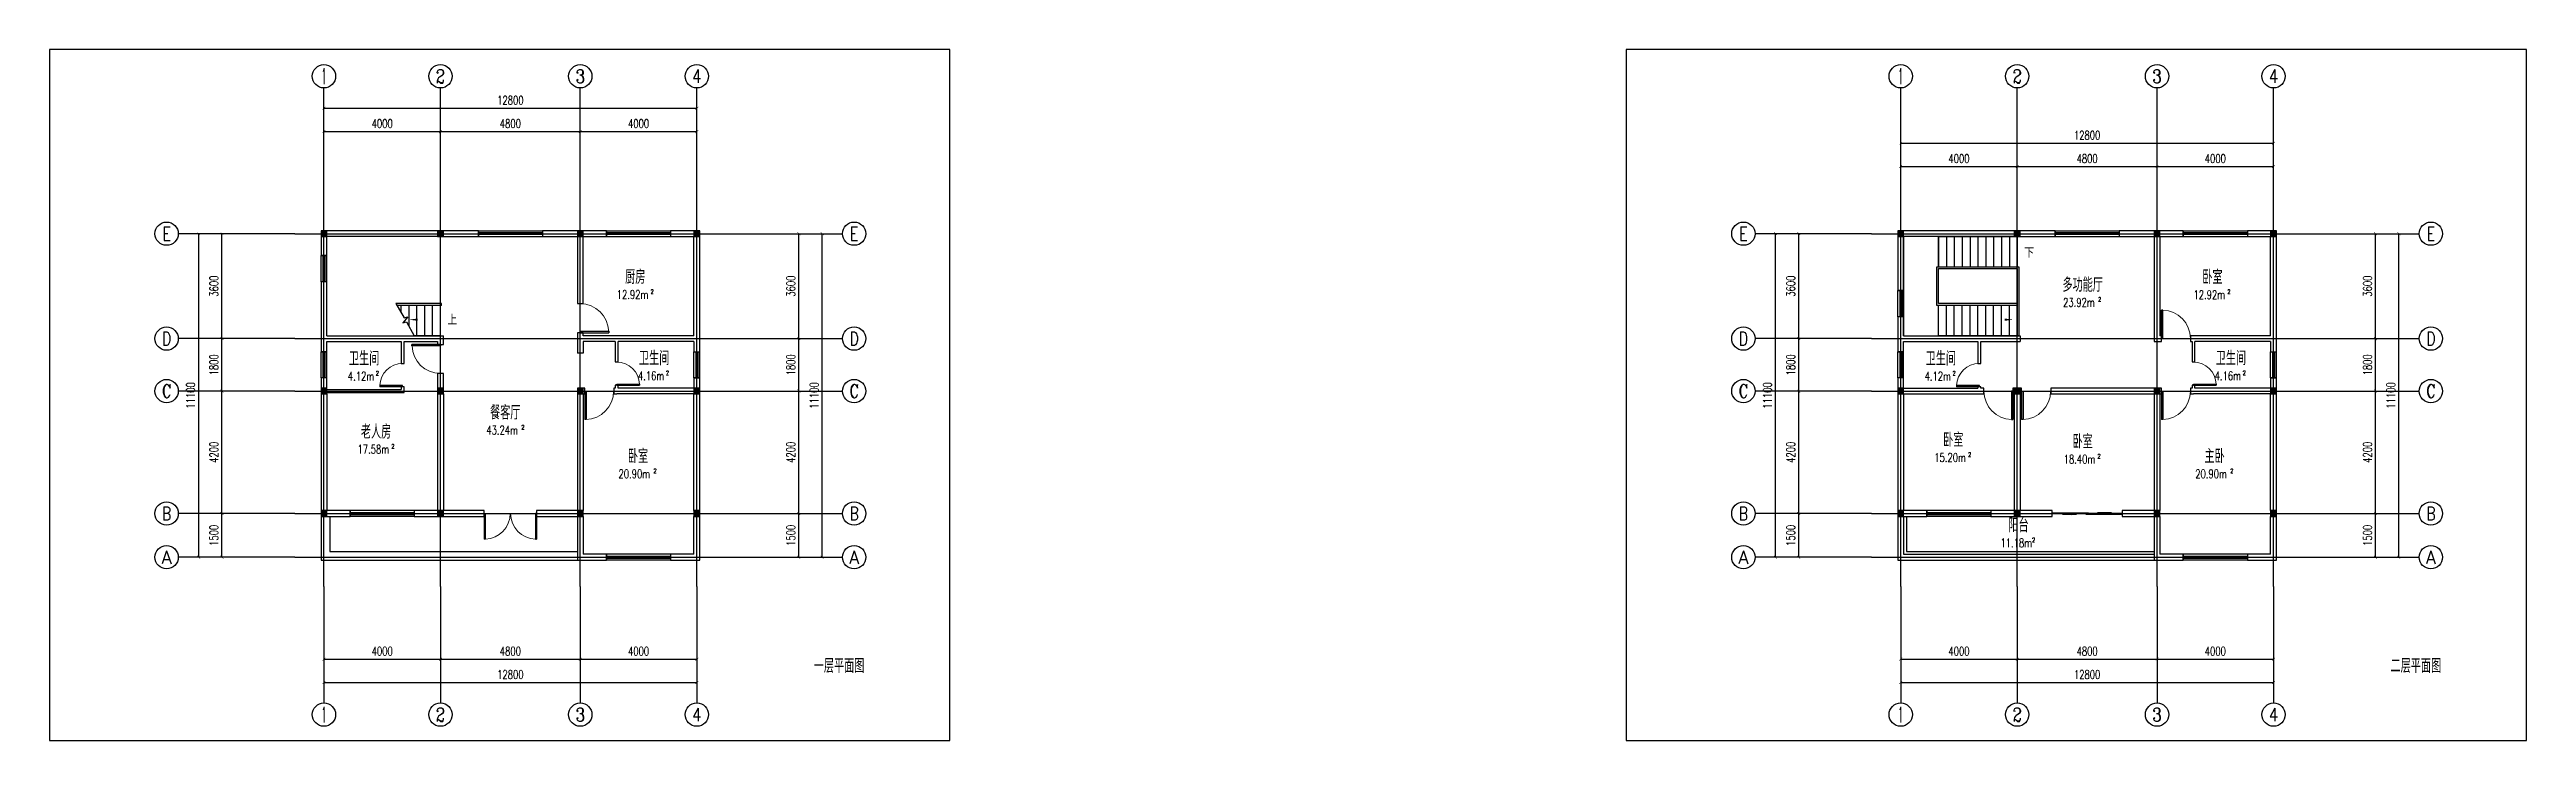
# Model space of a CAD drawing. Header units: millimetres. Extents: x 13454 to 98478, y -7034 to 16666.
import ezdxf
from ezdxf.enums import TextEntityAlignment as Align

# ---------------------------------------------------------------- set-up
doc = ezdxf.new("R2010")
doc.units = ezdxf.units.MM
for name, color, linetype in [('HT-A-AXIS-F01-NEW', 3, 'Continuous'), ('HT-A-AXIS-TEXT-F01-NEW', 7, 'Continuous'), ('HT-A-COLUMN-F01-NEW', 9, 'Continuous'), ('HT-A-DIMS-SYMB-F01-NEW', 3, 'Continuous'), ('HT-A-NOPLOT-F01-NEW', 1, 'Continuous'), ('HT-A-ROOM-F01-NEW', 7, 'Continuous'), ('HT-A-TEXT-F01-NEW', 7, 'Continuous'), ('HT-A-WALL-F01-NEW', 9, 'Continuous'), ('HT-A-WIND-F01-NEW', 4, 'Continuous'), ('PUB_HATCH', 8, 'Continuous'), ('PUB_TITLE', 4, 'Continuous'), ('STAIR', 2, 'Continuous')]:
    doc.layers.add(name, color=color, linetype=linetype)
doc.styles.add('_TCH_AXIS', font='COMPLEX', dxfattribs={"bigfont": 'GBCBIG'})
doc.styles.add('_TCH_DIM', font='SIMPLEX', dxfattribs={"bigfont": 'GBCBIG'})
doc.styles.add('_TCH_DIM_T3', font='SIMPLEX', dxfattribs={"width": 0.71, "bigfont": 'GBCBIG'})
doc.styles.add('_TCH_SPACE', font='SIMPLEX', dxfattribs={"bigfont": 'GBCBIG'})
doc.styles.add('COMPLEX', font='COMPLEX')
doc.dimstyles.new('_TCH_ARCH&&100', dxfattribs={"dimtxt": 297.5, "dimasz": 100, "dimexe": 250, "dimexo": 300, "dimgap": 126.25, "dimtad": 1, "dimdec": 0, "dimzin": 0, "dimdsep": 46, "dimtxsty": '_TCH_DIM_T3', "dimblk": 'ARCHTICK', "dimcen": 0.09, "dimclrt": 7, "dimazin": 2, "dimtfac": 1, "dimtdec": 0, "dimtix": 1, "dimtmove": 2, "dimatfit": 3, "dimfxl": 100, "dimtolj": 1, "dimtzin": 0, "dimarcsym": 0})

msp = doc.modelspace()

# ---------------------------------------------------------------- texts
at = {"layer": 'HT-A-ROOM-F01-NEW', "style": '_TCH_SPACE'}
for s, p in [('厨房', (33211.75, 8624.26)), ('多功能厅', (82550.44, 8356.39)), ('卧室', (87351.75, 8620.19)), ('卫生间', (23730.36, 5826.5)), ('卫生间', (33686.69, 5838.78)), ('卫生间', (77854.41, 5826.5)), ('卫生间', (87810.73, 5838.78)), ('餐客厅', (28575.33, 3974.13)), ('老人房', (24141.64, 3316.06)), ('卧室', (78454.52, 3035.08)), ('卧室', (82896.19, 2977.69)), ('卧室', (33308.58, 2474.13)), ('主卧', (87424.65, 2474.13)), ('阳台', (80696.54, 107.57)), ('一层平面图', (39687.52, -4715.84)), ('二层平面图', (93811.56, -4715.84))]:
    msp.add_text(s, height=482.27, dxfattribs=at).set_placement(p)
at = {"layer": 'HT-A-ROOM-F01-NEW', "style": '_TCH_SPACE', "width": 0.71}
for s, height, p in [('12.92m', 297.5, (32923.87, 8112.38)), ('2', 148.75, (34083.87, 8287.38)), ('23.92m', 297.5, (82572.36, 7844.52)), ('2', 148.75, (83772.36, 8019.52)), ('12.92m', 297.5, (87047.92, 8108.31)), ('2', 148.75, (88207.92, 8283.31)), ('4.12m', 297.5, (23694.09, 5314.62)), ('2', 148.75, (24654.09, 5489.62)), ('4.16m', 297.5, (33650.41, 5326.9)), ('2', 148.75, (34610.41, 5501.9)), ('4.12m', 297.5, (77818.13, 5314.62)), ('2', 148.75, (78778.13, 5489.62)), ('4.16m', 297.5, (87774.46, 5326.9)), ('2', 148.75, (88734.46, 5501.9)), ('43.24m', 297.5, (28448.31, 3462.26)), ('2', 148.75, (29648.31, 3637.26)), ('17.58m', 297.5, (24026.64, 2804.19)), ('2', 148.75, (25186.64, 2979.19)), ('15.20m', 297.5, (78150.69, 2523.21)), ('2', 148.75, (79310.69, 2698.21)), ('18.40m', 297.5, (82592.36, 2465.81)), ('2', 148.75, (83752.36, 2640.81)), ('20.90m', 297.5, (32984.75, 1962.26)), ('2', 148.75, (34184.75, 2137.26)), ('20.90m', 297.5, (87108.8, 1962.26)), ('2', 148.75, (88308.8, 2137.26)), ('11.18m', 297.5, (80422.07, -404.31)), ('2', 148.75, (81502.07, -229.31))]:
    msp.add_text(s, height=height, dxfattribs=at).set_placement(p)
at = {"layer": 'HT-A-TEXT-F01-NEW', "color": 7, "style": '_TCH_DIM'}
for s, p in [('下', (81237.07, 9525.49)), ('上', (27113.03, 7225.49))]:
    msp.add_text(s, height=337.59, dxfattribs=at).set_placement(p)

# ---------------------------------------------------------------- blocks, each defined once
blk = doc.blocks.new('_ArchTick')
at = {"color": 0, "linetype": 'ByBlock', "const_width": 0.15}
blk.add_lwpolyline([(-0.5, -0.5), (0.5, 0.5)], dxfattribs=at)
blk = doc.blocks.new('*D9')
at = {"layer": 'Defpoints', "color": 0, "transparency": 16777216}
for p in [(90797.07, 750.49), (93297.07, 750.49), (90797.07, -749.51)]:
    blk.add_point(p, dxfattribs=at)
at = {"layer": 'HT-A-AXIS-F01-NEW', "color": 0, "lineweight": -2, "transparency": 16777216}
for p, q in [((91097.07, 750.49), (93547.07, 750.49)), ((93297.07, -749.51), (93297.07, 750.49)), ((91097.07, -749.51), (93547.07, -749.51))]:
    blk.add_line(p, q, dxfattribs=at)
at = {"layer": 'HT-A-AXIS-F01-NEW', "color": 0, "lineweight": -2, "transparency": 16777216, "xscale": 100, "yscale": 100, "zscale": 100}
for p, rotation in [((93297.07, 750.49), 90), ((93297.07, -749.51), 270)]:
    blk.add_blockref('_ArchTick', p, dxfattribs=dict(at, rotation=rotation))
at = {"layer": 'HT-A-AXIS-F01-NEW', "color": 7, "transparency": 16777216, "insert": (93022.07, 0.49), "char_height": 297.5, "attachment_point": 5, "rotation": 90, "style": '_TCH_DIM_T3'}
blk.add_mtext('\\A1;1500', dxfattribs=at)
blk = doc.blocks.new('*D10')
at = {"layer": 'Defpoints', "color": 0, "transparency": 16777216}
for p in [(90797.07, 4950.49), (93297.07, 4950.49), (90797.07, 750.49)]:
    blk.add_point(p, dxfattribs=at)
at = {"layer": 'HT-A-AXIS-F01-NEW', "color": 0, "lineweight": -2, "transparency": 16777216}
for p, q in [((91097.07, 4950.49), (93547.07, 4950.49)), ((93297.07, 750.49), (93297.07, 4950.49)), ((91097.07, 750.49), (93547.07, 750.49))]:
    blk.add_line(p, q, dxfattribs=at)
at = {"layer": 'HT-A-AXIS-F01-NEW', "color": 0, "lineweight": -2, "transparency": 16777216, "xscale": 100, "yscale": 100, "zscale": 100}
for p, rotation in [((93297.07, 4950.49), 90), ((93297.07, 750.49), 270)]:
    blk.add_blockref('_ArchTick', p, dxfattribs=dict(at, rotation=rotation))
at = {"layer": 'HT-A-AXIS-F01-NEW', "color": 7, "transparency": 16777216, "insert": (93022.07, 2850.49), "char_height": 297.5, "attachment_point": 5, "rotation": 90, "style": '_TCH_DIM_T3'}
blk.add_mtext('\\A1;4200', dxfattribs=at)
blk = doc.blocks.new('*D11')
at = {"layer": 'Defpoints', "color": 0, "transparency": 16777216}
for p in [(90797.07, 6750.49), (93297.07, 6750.49), (90797.07, 4950.49)]:
    blk.add_point(p, dxfattribs=at)
at = {"layer": 'HT-A-AXIS-F01-NEW', "color": 0, "lineweight": -2, "transparency": 16777216}
for p, q in [((91097.07, 6750.49), (93547.07, 6750.49)), ((93297.07, 4950.49), (93297.07, 6750.49)), ((91097.07, 4950.49), (93547.07, 4950.49))]:
    blk.add_line(p, q, dxfattribs=at)
at = {"layer": 'HT-A-AXIS-F01-NEW', "color": 0, "lineweight": -2, "transparency": 16777216, "xscale": 100, "yscale": 100, "zscale": 100}
for p, rotation in [((93297.07, 6750.49), 90), ((93297.07, 4950.49), 270)]:
    blk.add_blockref('_ArchTick', p, dxfattribs=dict(at, rotation=rotation))
at = {"layer": 'HT-A-AXIS-F01-NEW', "color": 7, "transparency": 16777216, "insert": (93022.07, 5850.49), "char_height": 297.5, "attachment_point": 5, "rotation": 90, "style": '_TCH_DIM_T3'}
blk.add_mtext('\\A1;1800', dxfattribs=at)
blk = doc.blocks.new('*D12')
at = {"layer": 'Defpoints', "color": 0, "transparency": 16777216}
for p in [(90797.07, 10350.49), (93297.07, 10350.49), (90797.07, 6750.49)]:
    blk.add_point(p, dxfattribs=at)
at = {"layer": 'HT-A-AXIS-F01-NEW', "color": 0, "lineweight": -2, "transparency": 16777216}
for p, q in [((91097.07, 10350.49), (93547.07, 10350.49)), ((93297.07, 6750.49), (93297.07, 10350.49)), ((91097.07, 6750.49), (93547.07, 6750.49))]:
    blk.add_line(p, q, dxfattribs=at)
at = {"layer": 'HT-A-AXIS-F01-NEW', "color": 0, "lineweight": -2, "transparency": 16777216, "xscale": 100, "yscale": 100, "zscale": 100}
for p, rotation in [((93297.07, 10350.49), 90), ((93297.07, 6750.49), 270)]:
    blk.add_blockref('_ArchTick', p, dxfattribs=dict(at, rotation=rotation))
at = {"layer": 'HT-A-AXIS-F01-NEW', "color": 7, "transparency": 16777216, "insert": (93022.07, 8550.49), "char_height": 297.5, "attachment_point": 5, "rotation": 90, "style": '_TCH_DIM_T3'}
blk.add_mtext('\\A1;3600', dxfattribs=at)
blk = doc.blocks.new('*D13')
at = {"layer": 'Defpoints', "color": 0, "transparency": 16777216}
for p in [(90797.07, 10350.49), (94097.07, 10350.49), (90797.07, -749.51)]:
    blk.add_point(p, dxfattribs=at)
at = {"layer": 'HT-A-AXIS-F01-NEW', "color": 0, "lineweight": -2, "transparency": 16777216}
for p, q in [((91097.07, 10350.49), (94347.07, 10350.49)), ((94097.07, -749.51), (94097.07, 10350.49)), ((91097.07, -749.51), (94347.07, -749.51))]:
    blk.add_line(p, q, dxfattribs=at)
at = {"layer": 'HT-A-AXIS-F01-NEW', "color": 0, "lineweight": -2, "transparency": 16777216, "xscale": 100, "yscale": 100, "zscale": 100}
for p, rotation in [((94097.07, 10350.49), 90), ((94097.07, -749.51), 270)]:
    blk.add_blockref('_ArchTick', p, dxfattribs=dict(at, rotation=rotation))
at = {"layer": 'HT-A-AXIS-F01-NEW', "color": 7, "transparency": 16777216, "insert": (93822.07, 4800.49), "char_height": 297.5, "attachment_point": 5, "rotation": 90, "style": '_TCH_DIM_T3'}
blk.add_mtext('\\A1;11100', dxfattribs=at)
blk = doc.blocks.new('*D14')
at = {"layer": 'Defpoints', "color": 0, "transparency": 16777216}
for p in [(73497.07, 750.49), (75997.07, 750.49), (75997.07, -749.51)]:
    blk.add_point(p, dxfattribs=at)
at = {"layer": 'HT-A-AXIS-F01-NEW', "color": 0, "lineweight": -2, "transparency": 16777216}
for p, q in [((75697.07, 750.49), (73247.07, 750.49)), ((73497.07, -749.51), (73497.07, 750.49)), ((75697.07, -749.51), (73247.07, -749.51))]:
    blk.add_line(p, q, dxfattribs=at)
at = {"layer": 'HT-A-AXIS-F01-NEW', "color": 0, "lineweight": -2, "transparency": 16777216, "xscale": 100, "yscale": 100, "zscale": 100}
for p, rotation in [((73497.07, 750.49), 90), ((73497.07, -749.51), 270)]:
    blk.add_blockref('_ArchTick', p, dxfattribs=dict(at, rotation=rotation))
at = {"layer": 'HT-A-AXIS-F01-NEW', "color": 7, "transparency": 16777216, "insert": (73222.07, 0.49), "char_height": 297.5, "attachment_point": 5, "rotation": 90, "style": '_TCH_DIM_T3'}
blk.add_mtext('\\A1;1500', dxfattribs=at)
blk = doc.blocks.new('*D15')
at = {"layer": 'Defpoints', "color": 0, "transparency": 16777216}
for p in [(73497.07, 4950.49), (75997.07, 4950.49), (75997.07, 750.49)]:
    blk.add_point(p, dxfattribs=at)
at = {"layer": 'HT-A-AXIS-F01-NEW', "color": 0, "lineweight": -2, "transparency": 16777216}
for p, q in [((75697.07, 4950.49), (73247.07, 4950.49)), ((73497.07, 750.49), (73497.07, 4950.49)), ((75697.07, 750.49), (73247.07, 750.49))]:
    blk.add_line(p, q, dxfattribs=at)
at = {"layer": 'HT-A-AXIS-F01-NEW', "color": 0, "lineweight": -2, "transparency": 16777216, "xscale": 100, "yscale": 100, "zscale": 100}
for p, rotation in [((73497.07, 4950.49), 90), ((73497.07, 750.49), 270)]:
    blk.add_blockref('_ArchTick', p, dxfattribs=dict(at, rotation=rotation))
at = {"layer": 'HT-A-AXIS-F01-NEW', "color": 7, "transparency": 16777216, "insert": (73222.07, 2850.49), "char_height": 297.5, "attachment_point": 5, "rotation": 90, "style": '_TCH_DIM_T3'}
blk.add_mtext('\\A1;4200', dxfattribs=at)
blk = doc.blocks.new('*D16')
at = {"layer": 'Defpoints', "color": 0, "transparency": 16777216}
for p in [(73497.07, 6750.49), (75997.07, 6750.49), (75997.07, 4950.49)]:
    blk.add_point(p, dxfattribs=at)
at = {"layer": 'HT-A-AXIS-F01-NEW', "color": 0, "lineweight": -2, "transparency": 16777216}
for p, q in [((75697.07, 6750.49), (73247.07, 6750.49)), ((73497.07, 4950.49), (73497.07, 6750.49)), ((75697.07, 4950.49), (73247.07, 4950.49))]:
    blk.add_line(p, q, dxfattribs=at)
at = {"layer": 'HT-A-AXIS-F01-NEW', "color": 0, "lineweight": -2, "transparency": 16777216, "xscale": 100, "yscale": 100, "zscale": 100}
for p, rotation in [((73497.07, 6750.49), 90), ((73497.07, 4950.49), 270)]:
    blk.add_blockref('_ArchTick', p, dxfattribs=dict(at, rotation=rotation))
at = {"layer": 'HT-A-AXIS-F01-NEW', "color": 7, "transparency": 16777216, "insert": (73222.07, 5850.49), "char_height": 297.5, "attachment_point": 5, "rotation": 90, "style": '_TCH_DIM_T3'}
blk.add_mtext('\\A1;1800', dxfattribs=at)
blk = doc.blocks.new('*D17')
at = {"layer": 'Defpoints', "color": 0, "transparency": 16777216}
for p in [(73497.07, 10350.49), (75997.07, 10350.49), (75997.07, 6750.49)]:
    blk.add_point(p, dxfattribs=at)
at = {"layer": 'HT-A-AXIS-F01-NEW', "color": 0, "lineweight": -2, "transparency": 16777216}
for p, q in [((75697.07, 10350.49), (73247.07, 10350.49)), ((73497.07, 6750.49), (73497.07, 10350.49)), ((75697.07, 6750.49), (73247.07, 6750.49))]:
    blk.add_line(p, q, dxfattribs=at)
at = {"layer": 'HT-A-AXIS-F01-NEW', "color": 0, "lineweight": -2, "transparency": 16777216, "xscale": 100, "yscale": 100, "zscale": 100}
for p, rotation in [((73497.07, 10350.49), 90), ((73497.07, 6750.49), 270)]:
    blk.add_blockref('_ArchTick', p, dxfattribs=dict(at, rotation=rotation))
at = {"layer": 'HT-A-AXIS-F01-NEW', "color": 7, "transparency": 16777216, "insert": (73222.07, 8550.49), "char_height": 297.5, "attachment_point": 5, "rotation": 90, "style": '_TCH_DIM_T3'}
blk.add_mtext('\\A1;3600', dxfattribs=at)
blk = doc.blocks.new('*D18')
at = {"layer": 'Defpoints', "color": 0, "transparency": 16777216}
for p in [(72697.07, 10350.49), (75997.07, 10350.49), (75997.07, -749.51)]:
    blk.add_point(p, dxfattribs=at)
at = {"layer": 'HT-A-AXIS-F01-NEW', "color": 0, "lineweight": -2, "transparency": 16777216}
for p, q in [((75697.07, 10350.49), (72447.07, 10350.49)), ((72697.07, -749.51), (72697.07, 10350.49)), ((75697.07, -749.51), (72447.07, -749.51))]:
    blk.add_line(p, q, dxfattribs=at)
at = {"layer": 'HT-A-AXIS-F01-NEW', "color": 0, "lineweight": -2, "transparency": 16777216, "xscale": 100, "yscale": 100, "zscale": 100}
for p, rotation in [((72697.07, 10350.49), 90), ((72697.07, -749.51), 270)]:
    blk.add_blockref('_ArchTick', p, dxfattribs=dict(at, rotation=rotation))
at = {"layer": 'HT-A-AXIS-F01-NEW', "color": 7, "transparency": 16777216, "insert": (72422.07, 4800.49), "char_height": 297.5, "attachment_point": 5, "rotation": 90, "style": '_TCH_DIM_T3'}
blk.add_mtext('\\A1;11100', dxfattribs=at)
blk = doc.blocks.new('*D19')
at = {"layer": 'Defpoints', "color": 0, "transparency": 16777216}
for p in [(80997.07, 12650.49), (76997.07, 11350.49), (80997.07, 11350.49)]:
    blk.add_point(p, dxfattribs=at)
at = {"layer": 'HT-A-AXIS-F01-NEW', "color": 0, "lineweight": -2, "transparency": 16777216}
for p, q in [((76997.07, 11650.49), (76997.07, 12900.49)), ((80997.07, 11650.49), (80997.07, 12900.49)), ((76997.07, 12650.49), (80997.07, 12650.49))]:
    blk.add_line(p, q, dxfattribs=at)
at = {"layer": 'HT-A-AXIS-F01-NEW', "color": 0, "lineweight": -2, "transparency": 16777216, "xscale": 100, "yscale": 100, "zscale": 100, "rotation": 180}
blk.add_blockref('_ArchTick', (76997.07, 12650.49), dxfattribs=at)
at = {"layer": 'HT-A-AXIS-F01-NEW', "color": 0, "lineweight": -2, "transparency": 16777216, "xscale": 100, "yscale": 100, "zscale": 100}
blk.add_blockref('_ArchTick', (80997.07, 12650.49), dxfattribs=at)
at = {"layer": 'HT-A-AXIS-F01-NEW', "color": 7, "transparency": 16777216, "insert": (78997.07, 12925.49), "char_height": 297.5, "attachment_point": 5, "style": '_TCH_DIM_T3'}
blk.add_mtext('\\A1;4000', dxfattribs=at)
blk = doc.blocks.new('*D20')
at = {"layer": 'Defpoints', "color": 0, "transparency": 16777216}
for p in [(85797.07, 12650.49), (80997.07, 11350.49), (85797.07, 11350.49)]:
    blk.add_point(p, dxfattribs=at)
at = {"layer": 'HT-A-AXIS-F01-NEW', "color": 0, "lineweight": -2, "transparency": 16777216}
for p, q in [((80997.07, 11650.49), (80997.07, 12900.49)), ((85797.07, 11650.49), (85797.07, 12900.49)), ((80997.07, 12650.49), (85797.07, 12650.49))]:
    blk.add_line(p, q, dxfattribs=at)
at = {"layer": 'HT-A-AXIS-F01-NEW', "color": 0, "lineweight": -2, "transparency": 16777216, "xscale": 100, "yscale": 100, "zscale": 100, "rotation": 180}
blk.add_blockref('_ArchTick', (80997.07, 12650.49), dxfattribs=at)
at = {"layer": 'HT-A-AXIS-F01-NEW', "color": 0, "lineweight": -2, "transparency": 16777216, "xscale": 100, "yscale": 100, "zscale": 100}
blk.add_blockref('_ArchTick', (85797.07, 12650.49), dxfattribs=at)
at = {"layer": 'HT-A-AXIS-F01-NEW', "color": 7, "transparency": 16777216, "insert": (83397.07, 12925.49), "char_height": 297.5, "attachment_point": 5, "style": '_TCH_DIM_T3'}
blk.add_mtext('\\A1;4800', dxfattribs=at)
blk = doc.blocks.new('*D21')
at = {"layer": 'Defpoints', "color": 0, "transparency": 16777216}
for p in [(89797.07, 12650.49), (85797.07, 11350.49), (89797.07, 11350.49)]:
    blk.add_point(p, dxfattribs=at)
at = {"layer": 'HT-A-AXIS-F01-NEW', "color": 0, "lineweight": -2, "transparency": 16777216}
for p, q in [((85797.07, 11650.49), (85797.07, 12900.49)), ((89797.07, 11650.49), (89797.07, 12900.49)), ((85797.07, 12650.49), (89797.07, 12650.49))]:
    blk.add_line(p, q, dxfattribs=at)
at = {"layer": 'HT-A-AXIS-F01-NEW', "color": 0, "lineweight": -2, "transparency": 16777216, "xscale": 100, "yscale": 100, "zscale": 100, "rotation": 180}
blk.add_blockref('_ArchTick', (85797.07, 12650.49), dxfattribs=at)
at = {"layer": 'HT-A-AXIS-F01-NEW', "color": 0, "lineweight": -2, "transparency": 16777216, "xscale": 100, "yscale": 100, "zscale": 100}
blk.add_blockref('_ArchTick', (89797.07, 12650.49), dxfattribs=at)
at = {"layer": 'HT-A-AXIS-F01-NEW', "color": 7, "transparency": 16777216, "insert": (87797.07, 12925.49), "char_height": 297.5, "attachment_point": 5, "style": '_TCH_DIM_T3'}
blk.add_mtext('\\A1;4000', dxfattribs=at)
blk = doc.blocks.new('*D22')
at = {"layer": 'Defpoints', "color": 0, "transparency": 16777216}
for p in [(89797.07, 13450.49), (76997.07, 11350.49), (89797.07, 11350.49)]:
    blk.add_point(p, dxfattribs=at)
at = {"layer": 'HT-A-AXIS-F01-NEW', "color": 0, "lineweight": -2, "transparency": 16777216}
for p, q in [((76997.07, 11650.49), (76997.07, 13700.49)), ((89797.07, 11650.49), (89797.07, 13700.49)), ((76997.07, 13450.49), (89797.07, 13450.49))]:
    blk.add_line(p, q, dxfattribs=at)
at = {"layer": 'HT-A-AXIS-F01-NEW', "color": 0, "lineweight": -2, "transparency": 16777216, "xscale": 100, "yscale": 100, "zscale": 100, "rotation": 180}
blk.add_blockref('_ArchTick', (76997.07, 13450.49), dxfattribs=at)
at = {"layer": 'HT-A-AXIS-F01-NEW', "color": 0, "lineweight": -2, "transparency": 16777216, "xscale": 100, "yscale": 100, "zscale": 100}
blk.add_blockref('_ArchTick', (89797.07, 13450.49), dxfattribs=at)
at = {"layer": 'HT-A-AXIS-F01-NEW', "color": 7, "transparency": 16777216, "insert": (83397.07, 13725.49), "char_height": 297.5, "attachment_point": 5, "style": '_TCH_DIM_T3'}
blk.add_mtext('\\A1;12800', dxfattribs=at)
blk = doc.blocks.new('*D23')
at = {"layer": 'Defpoints', "color": 0, "transparency": 16777216}
for p in [(76997.07, -1749.51), (80997.07, -1749.51), (80997.07, -4249.51)]:
    blk.add_point(p, dxfattribs=at)
at = {"layer": 'HT-A-AXIS-F01-NEW', "color": 0, "lineweight": -2, "transparency": 16777216}
for p, q in [((76997.07, -2049.51), (76997.07, -4499.51)), ((80997.07, -2049.51), (80997.07, -4499.51)), ((76997.07, -4249.51), (80997.07, -4249.51))]:
    blk.add_line(p, q, dxfattribs=at)
at = {"layer": 'HT-A-AXIS-F01-NEW', "color": 0, "lineweight": -2, "transparency": 16777216, "xscale": 100, "yscale": 100, "zscale": 100, "rotation": 180}
blk.add_blockref('_ArchTick', (76997.07, -4249.51), dxfattribs=at)
at = {"layer": 'HT-A-AXIS-F01-NEW', "color": 0, "lineweight": -2, "transparency": 16777216, "xscale": 100, "yscale": 100, "zscale": 100}
blk.add_blockref('_ArchTick', (80997.07, -4249.51), dxfattribs=at)
at = {"layer": 'HT-A-AXIS-F01-NEW', "color": 7, "transparency": 16777216, "insert": (78997.07, -3974.51), "char_height": 297.5, "attachment_point": 5, "style": '_TCH_DIM_T3'}
blk.add_mtext('\\A1;4000', dxfattribs=at)
blk = doc.blocks.new('*D24')
at = {"layer": 'Defpoints', "color": 0, "transparency": 16777216}
for p in [(80997.07, -1749.51), (85797.07, -1749.51), (85797.07, -4249.51)]:
    blk.add_point(p, dxfattribs=at)
at = {"layer": 'HT-A-AXIS-F01-NEW', "color": 0, "lineweight": -2, "transparency": 16777216}
for p, q in [((80997.07, -2049.51), (80997.07, -4499.51)), ((85797.07, -2049.51), (85797.07, -4499.51)), ((80997.07, -4249.51), (85797.07, -4249.51))]:
    blk.add_line(p, q, dxfattribs=at)
at = {"layer": 'HT-A-AXIS-F01-NEW', "color": 0, "lineweight": -2, "transparency": 16777216, "xscale": 100, "yscale": 100, "zscale": 100, "rotation": 180}
blk.add_blockref('_ArchTick', (80997.07, -4249.51), dxfattribs=at)
at = {"layer": 'HT-A-AXIS-F01-NEW', "color": 0, "lineweight": -2, "transparency": 16777216, "xscale": 100, "yscale": 100, "zscale": 100}
blk.add_blockref('_ArchTick', (85797.07, -4249.51), dxfattribs=at)
at = {"layer": 'HT-A-AXIS-F01-NEW', "color": 7, "transparency": 16777216, "insert": (83397.07, -3974.51), "char_height": 297.5, "attachment_point": 5, "style": '_TCH_DIM_T3'}
blk.add_mtext('\\A1;4800', dxfattribs=at)
blk = doc.blocks.new('*D25')
at = {"layer": 'Defpoints', "color": 0, "transparency": 16777216}
for p in [(85797.07, -1749.51), (89797.07, -1749.51), (89797.07, -4249.51)]:
    blk.add_point(p, dxfattribs=at)
at = {"layer": 'HT-A-AXIS-F01-NEW', "color": 0, "lineweight": -2, "transparency": 16777216}
for p, q in [((85797.07, -2049.51), (85797.07, -4499.51)), ((89797.07, -2049.51), (89797.07, -4499.51)), ((85797.07, -4249.51), (89797.07, -4249.51))]:
    blk.add_line(p, q, dxfattribs=at)
at = {"layer": 'HT-A-AXIS-F01-NEW', "color": 0, "lineweight": -2, "transparency": 16777216, "xscale": 100, "yscale": 100, "zscale": 100, "rotation": 180}
blk.add_blockref('_ArchTick', (85797.07, -4249.51), dxfattribs=at)
at = {"layer": 'HT-A-AXIS-F01-NEW', "color": 0, "lineweight": -2, "transparency": 16777216, "xscale": 100, "yscale": 100, "zscale": 100}
blk.add_blockref('_ArchTick', (89797.07, -4249.51), dxfattribs=at)
at = {"layer": 'HT-A-AXIS-F01-NEW', "color": 7, "transparency": 16777216, "insert": (87797.07, -3974.51), "char_height": 297.5, "attachment_point": 5, "style": '_TCH_DIM_T3'}
blk.add_mtext('\\A1;4000', dxfattribs=at)
blk = doc.blocks.new('*D26')
at = {"layer": 'Defpoints', "color": 0, "transparency": 16777216}
for p in [(76997.07, -1749.51), (89797.07, -1749.51), (89797.07, -5049.51)]:
    blk.add_point(p, dxfattribs=at)
at = {"layer": 'HT-A-AXIS-F01-NEW', "color": 0, "lineweight": -2, "transparency": 16777216}
for p, q in [((76997.07, -2049.51), (76997.07, -5299.51)), ((89797.07, -2049.51), (89797.07, -5299.51)), ((76997.07, -5049.51), (89797.07, -5049.51))]:
    blk.add_line(p, q, dxfattribs=at)
at = {"layer": 'HT-A-AXIS-F01-NEW', "color": 0, "lineweight": -2, "transparency": 16777216, "xscale": 100, "yscale": 100, "zscale": 100, "rotation": 180}
blk.add_blockref('_ArchTick', (76997.07, -5049.51), dxfattribs=at)
at = {"layer": 'HT-A-AXIS-F01-NEW', "color": 0, "lineweight": -2, "transparency": 16777216, "xscale": 100, "yscale": 100, "zscale": 100}
blk.add_blockref('_ArchTick', (89797.07, -5049.51), dxfattribs=at)
at = {"layer": 'HT-A-AXIS-F01-NEW', "color": 7, "transparency": 16777216, "insert": (83397.07, -4774.51), "char_height": 297.5, "attachment_point": 5, "style": '_TCH_DIM_T3'}
blk.add_mtext('\\A1;12800', dxfattribs=at)
blk = doc.blocks.new('*D27')
at = {"layer": 'Defpoints', "color": 0, "transparency": 16777216}
for p in [(36673.03, 750.49), (39173.03, 750.49), (36673.03, -749.51)]:
    blk.add_point(p, dxfattribs=at)
at = {"layer": 'HT-A-AXIS-F01-NEW', "color": 0, "lineweight": -2, "transparency": 16777216}
for p, q in [((36973.03, 750.49), (39423.03, 750.49)), ((39173.03, -749.51), (39173.03, 750.49)), ((36973.03, -749.51), (39423.03, -749.51))]:
    blk.add_line(p, q, dxfattribs=at)
at = {"layer": 'HT-A-AXIS-F01-NEW', "color": 0, "lineweight": -2, "transparency": 16777216, "xscale": 100, "yscale": 100, "zscale": 100}
for p, rotation in [((39173.03, 750.49), 90), ((39173.03, -749.51), 270)]:
    blk.add_blockref('_ArchTick', p, dxfattribs=dict(at, rotation=rotation))
at = {"layer": 'HT-A-AXIS-F01-NEW', "color": 7, "transparency": 16777216, "insert": (38898.03, 0.49), "char_height": 297.5, "attachment_point": 5, "rotation": 90, "style": '_TCH_DIM_T3'}
blk.add_mtext('\\A1;1500', dxfattribs=at)
blk = doc.blocks.new('*D28')
at = {"layer": 'Defpoints', "color": 0, "transparency": 16777216}
for p in [(36673.03, 4950.49), (39173.03, 4950.49), (36673.03, 750.49)]:
    blk.add_point(p, dxfattribs=at)
at = {"layer": 'HT-A-AXIS-F01-NEW', "color": 0, "lineweight": -2, "transparency": 16777216}
for p, q in [((36973.03, 4950.49), (39423.03, 4950.49)), ((39173.03, 750.49), (39173.03, 4950.49)), ((36973.03, 750.49), (39423.03, 750.49))]:
    blk.add_line(p, q, dxfattribs=at)
at = {"layer": 'HT-A-AXIS-F01-NEW', "color": 0, "lineweight": -2, "transparency": 16777216, "xscale": 100, "yscale": 100, "zscale": 100}
for p, rotation in [((39173.03, 4950.49), 90), ((39173.03, 750.49), 270)]:
    blk.add_blockref('_ArchTick', p, dxfattribs=dict(at, rotation=rotation))
at = {"layer": 'HT-A-AXIS-F01-NEW', "color": 7, "transparency": 16777216, "insert": (38898.03, 2850.49), "char_height": 297.5, "attachment_point": 5, "rotation": 90, "style": '_TCH_DIM_T3'}
blk.add_mtext('\\A1;4200', dxfattribs=at)
blk = doc.blocks.new('*D29')
at = {"layer": 'Defpoints', "color": 0, "transparency": 16777216}
for p in [(36673.03, 6750.49), (39173.03, 6750.49), (36673.03, 4950.49)]:
    blk.add_point(p, dxfattribs=at)
at = {"layer": 'HT-A-AXIS-F01-NEW', "color": 0, "lineweight": -2, "transparency": 16777216}
for p, q in [((36973.03, 6750.49), (39423.03, 6750.49)), ((39173.03, 4950.49), (39173.03, 6750.49)), ((36973.03, 4950.49), (39423.03, 4950.49))]:
    blk.add_line(p, q, dxfattribs=at)
at = {"layer": 'HT-A-AXIS-F01-NEW', "color": 0, "lineweight": -2, "transparency": 16777216, "xscale": 100, "yscale": 100, "zscale": 100}
for p, rotation in [((39173.03, 6750.49), 90), ((39173.03, 4950.49), 270)]:
    blk.add_blockref('_ArchTick', p, dxfattribs=dict(at, rotation=rotation))
at = {"layer": 'HT-A-AXIS-F01-NEW', "color": 7, "transparency": 16777216, "insert": (38898.03, 5850.49), "char_height": 297.5, "attachment_point": 5, "rotation": 90, "style": '_TCH_DIM_T3'}
blk.add_mtext('\\A1;1800', dxfattribs=at)
blk = doc.blocks.new('*D30')
at = {"layer": 'Defpoints', "color": 0, "transparency": 16777216}
for p in [(36673.03, 10350.49), (39173.03, 10350.49), (36673.03, 6750.49)]:
    blk.add_point(p, dxfattribs=at)
at = {"layer": 'HT-A-AXIS-F01-NEW', "color": 0, "lineweight": -2, "transparency": 16777216}
for p, q in [((36973.03, 10350.49), (39423.03, 10350.49)), ((39173.03, 6750.49), (39173.03, 10350.49)), ((36973.03, 6750.49), (39423.03, 6750.49))]:
    blk.add_line(p, q, dxfattribs=at)
at = {"layer": 'HT-A-AXIS-F01-NEW', "color": 0, "lineweight": -2, "transparency": 16777216, "xscale": 100, "yscale": 100, "zscale": 100}
for p, rotation in [((39173.03, 10350.49), 90), ((39173.03, 6750.49), 270)]:
    blk.add_blockref('_ArchTick', p, dxfattribs=dict(at, rotation=rotation))
at = {"layer": 'HT-A-AXIS-F01-NEW', "color": 7, "transparency": 16777216, "insert": (38898.03, 8550.49), "char_height": 297.5, "attachment_point": 5, "rotation": 90, "style": '_TCH_DIM_T3'}
blk.add_mtext('\\A1;3600', dxfattribs=at)
blk = doc.blocks.new('*D31')
at = {"layer": 'Defpoints', "color": 0, "transparency": 16777216}
for p in [(36673.03, 10350.49), (39973.03, 10350.49), (36673.03, -749.51)]:
    blk.add_point(p, dxfattribs=at)
at = {"layer": 'HT-A-AXIS-F01-NEW', "color": 0, "lineweight": -2, "transparency": 16777216}
for p, q in [((36973.03, 10350.49), (40223.03, 10350.49)), ((39973.03, -749.51), (39973.03, 10350.49)), ((36973.03, -749.51), (40223.03, -749.51))]:
    blk.add_line(p, q, dxfattribs=at)
at = {"layer": 'HT-A-AXIS-F01-NEW', "color": 0, "lineweight": -2, "transparency": 16777216, "xscale": 100, "yscale": 100, "zscale": 100}
for p, rotation in [((39973.03, 10350.49), 90), ((39973.03, -749.51), 270)]:
    blk.add_blockref('_ArchTick', p, dxfattribs=dict(at, rotation=rotation))
at = {"layer": 'HT-A-AXIS-F01-NEW', "color": 7, "transparency": 16777216, "insert": (39698.03, 4800.49), "char_height": 297.5, "attachment_point": 5, "rotation": 90, "style": '_TCH_DIM_T3'}
blk.add_mtext('\\A1;11100', dxfattribs=at)
blk = doc.blocks.new('*D32')
at = {"layer": 'Defpoints', "color": 0, "transparency": 16777216}
for p in [(19373.03, 750.49), (21873.03, 750.49), (21873.03, -749.51)]:
    blk.add_point(p, dxfattribs=at)
at = {"layer": 'HT-A-AXIS-F01-NEW', "color": 0, "lineweight": -2, "transparency": 16777216}
for p, q in [((21573.03, 750.49), (19123.03, 750.49)), ((19373.03, -749.51), (19373.03, 750.49)), ((21573.03, -749.51), (19123.03, -749.51))]:
    blk.add_line(p, q, dxfattribs=at)
at = {"layer": 'HT-A-AXIS-F01-NEW', "color": 0, "lineweight": -2, "transparency": 16777216, "xscale": 100, "yscale": 100, "zscale": 100}
for p, rotation in [((19373.03, 750.49), 90), ((19373.03, -749.51), 270)]:
    blk.add_blockref('_ArchTick', p, dxfattribs=dict(at, rotation=rotation))
at = {"layer": 'HT-A-AXIS-F01-NEW', "color": 7, "transparency": 16777216, "insert": (19098.03, 0.49), "char_height": 297.5, "attachment_point": 5, "rotation": 90, "style": '_TCH_DIM_T3'}
blk.add_mtext('\\A1;1500', dxfattribs=at)
blk = doc.blocks.new('*D33')
at = {"layer": 'Defpoints', "color": 0, "transparency": 16777216}
for p in [(19373.03, 4950.49), (21873.03, 4950.49), (21873.03, 750.49)]:
    blk.add_point(p, dxfattribs=at)
at = {"layer": 'HT-A-AXIS-F01-NEW', "color": 0, "lineweight": -2, "transparency": 16777216}
for p, q in [((21573.03, 4950.49), (19123.03, 4950.49)), ((19373.03, 750.49), (19373.03, 4950.49)), ((21573.03, 750.49), (19123.03, 750.49))]:
    blk.add_line(p, q, dxfattribs=at)
at = {"layer": 'HT-A-AXIS-F01-NEW', "color": 0, "lineweight": -2, "transparency": 16777216, "xscale": 100, "yscale": 100, "zscale": 100}
for p, rotation in [((19373.03, 4950.49), 90), ((19373.03, 750.49), 270)]:
    blk.add_blockref('_ArchTick', p, dxfattribs=dict(at, rotation=rotation))
at = {"layer": 'HT-A-AXIS-F01-NEW', "color": 7, "transparency": 16777216, "insert": (19098.03, 2850.49), "char_height": 297.5, "attachment_point": 5, "rotation": 90, "style": '_TCH_DIM_T3'}
blk.add_mtext('\\A1;4200', dxfattribs=at)
blk = doc.blocks.new('*D34')
at = {"layer": 'Defpoints', "color": 0, "transparency": 16777216}
for p in [(19373.03, 6750.49), (21873.03, 6750.49), (21873.03, 4950.49)]:
    blk.add_point(p, dxfattribs=at)
at = {"layer": 'HT-A-AXIS-F01-NEW', "color": 0, "lineweight": -2, "transparency": 16777216}
for p, q in [((21573.03, 6750.49), (19123.03, 6750.49)), ((19373.03, 4950.49), (19373.03, 6750.49)), ((21573.03, 4950.49), (19123.03, 4950.49))]:
    blk.add_line(p, q, dxfattribs=at)
at = {"layer": 'HT-A-AXIS-F01-NEW', "color": 0, "lineweight": -2, "transparency": 16777216, "xscale": 100, "yscale": 100, "zscale": 100}
for p, rotation in [((19373.03, 6750.49), 90), ((19373.03, 4950.49), 270)]:
    blk.add_blockref('_ArchTick', p, dxfattribs=dict(at, rotation=rotation))
at = {"layer": 'HT-A-AXIS-F01-NEW', "color": 7, "transparency": 16777216, "insert": (19098.03, 5850.49), "char_height": 297.5, "attachment_point": 5, "rotation": 90, "style": '_TCH_DIM_T3'}
blk.add_mtext('\\A1;1800', dxfattribs=at)
blk = doc.blocks.new('*D35')
at = {"layer": 'Defpoints', "color": 0, "transparency": 16777216}
for p in [(19373.03, 10350.49), (21873.03, 10350.49), (21873.03, 6750.49)]:
    blk.add_point(p, dxfattribs=at)
at = {"layer": 'HT-A-AXIS-F01-NEW', "color": 0, "lineweight": -2, "transparency": 16777216}
for p, q in [((21573.03, 10350.49), (19123.03, 10350.49)), ((19373.03, 6750.49), (19373.03, 10350.49)), ((21573.03, 6750.49), (19123.03, 6750.49))]:
    blk.add_line(p, q, dxfattribs=at)
at = {"layer": 'HT-A-AXIS-F01-NEW', "color": 0, "lineweight": -2, "transparency": 16777216, "xscale": 100, "yscale": 100, "zscale": 100}
for p, rotation in [((19373.03, 10350.49), 90), ((19373.03, 6750.49), 270)]:
    blk.add_blockref('_ArchTick', p, dxfattribs=dict(at, rotation=rotation))
at = {"layer": 'HT-A-AXIS-F01-NEW', "color": 7, "transparency": 16777216, "insert": (19098.03, 8550.49), "char_height": 297.5, "attachment_point": 5, "rotation": 90, "style": '_TCH_DIM_T3'}
blk.add_mtext('\\A1;3600', dxfattribs=at)
blk = doc.blocks.new('*D36')
at = {"layer": 'Defpoints', "color": 0, "transparency": 16777216}
for p in [(18573.03, 10350.49), (21873.03, 10350.49), (21873.03, -749.51)]:
    blk.add_point(p, dxfattribs=at)
at = {"layer": 'HT-A-AXIS-F01-NEW', "color": 0, "lineweight": -2, "transparency": 16777216}
for p, q in [((21573.03, 10350.49), (18323.03, 10350.49)), ((18573.03, -749.51), (18573.03, 10350.49)), ((21573.03, -749.51), (18323.03, -749.51))]:
    blk.add_line(p, q, dxfattribs=at)
at = {"layer": 'HT-A-AXIS-F01-NEW', "color": 0, "lineweight": -2, "transparency": 16777216, "xscale": 100, "yscale": 100, "zscale": 100}
for p, rotation in [((18573.03, 10350.49), 90), ((18573.03, -749.51), 270)]:
    blk.add_blockref('_ArchTick', p, dxfattribs=dict(at, rotation=rotation))
at = {"layer": 'HT-A-AXIS-F01-NEW', "color": 7, "transparency": 16777216, "insert": (18298.03, 4800.49), "char_height": 297.5, "attachment_point": 5, "rotation": 90, "style": '_TCH_DIM_T3'}
blk.add_mtext('\\A1;11100', dxfattribs=at)
blk = doc.blocks.new('*D37')
at = {"layer": 'Defpoints', "color": 0, "transparency": 16777216}
for p in [(26873.03, 13850.49), (22873.03, 11350.49), (26873.03, 11350.49)]:
    blk.add_point(p, dxfattribs=at)
at = {"layer": 'HT-A-AXIS-F01-NEW', "color": 0, "lineweight": -2, "transparency": 16777216}
for p, q in [((22873.03, 11650.49), (22873.03, 14100.49)), ((22873.03, 13850.49), (26873.03, 13850.49)), ((26873.03, 11650.49), (26873.03, 14100.49))]:
    blk.add_line(p, q, dxfattribs=at)
at = {"layer": 'HT-A-AXIS-F01-NEW', "color": 0, "lineweight": -2, "transparency": 16777216, "xscale": 100, "yscale": 100, "zscale": 100, "rotation": 180}
blk.add_blockref('_ArchTick', (22873.03, 13850.49), dxfattribs=at)
at = {"layer": 'HT-A-AXIS-F01-NEW', "color": 0, "lineweight": -2, "transparency": 16777216, "xscale": 100, "yscale": 100, "zscale": 100}
blk.add_blockref('_ArchTick', (26873.03, 13850.49), dxfattribs=at)
at = {"layer": 'HT-A-AXIS-F01-NEW', "color": 7, "transparency": 16777216, "insert": (24873.03, 14125.49), "char_height": 297.5, "attachment_point": 5, "style": '_TCH_DIM_T3'}
blk.add_mtext('\\A1;4000', dxfattribs=at)
blk = doc.blocks.new('*D38')
at = {"layer": 'Defpoints', "color": 0, "transparency": 16777216}
for p in [(31673.03, 13850.49), (26873.03, 11350.49), (31673.03, 11350.49)]:
    blk.add_point(p, dxfattribs=at)
at = {"layer": 'HT-A-AXIS-F01-NEW', "color": 0, "lineweight": -2, "transparency": 16777216}
for p, q in [((26873.03, 11650.49), (26873.03, 14100.49)), ((26873.03, 13850.49), (31673.03, 13850.49)), ((31673.03, 11650.49), (31673.03, 14100.49))]:
    blk.add_line(p, q, dxfattribs=at)
at = {"layer": 'HT-A-AXIS-F01-NEW', "color": 0, "lineweight": -2, "transparency": 16777216, "xscale": 100, "yscale": 100, "zscale": 100, "rotation": 180}
blk.add_blockref('_ArchTick', (26873.03, 13850.49), dxfattribs=at)
at = {"layer": 'HT-A-AXIS-F01-NEW', "color": 0, "lineweight": -2, "transparency": 16777216, "xscale": 100, "yscale": 100, "zscale": 100}
blk.add_blockref('_ArchTick', (31673.03, 13850.49), dxfattribs=at)
at = {"layer": 'HT-A-AXIS-F01-NEW', "color": 7, "transparency": 16777216, "insert": (29273.03, 14125.49), "char_height": 297.5, "attachment_point": 5, "style": '_TCH_DIM_T3'}
blk.add_mtext('\\A1;4800', dxfattribs=at)
blk = doc.blocks.new('*D39')
at = {"layer": 'Defpoints', "color": 0, "transparency": 16777216}
for p in [(35673.03, 13850.49), (31673.03, 11350.49), (35673.03, 11350.49)]:
    blk.add_point(p, dxfattribs=at)
at = {"layer": 'HT-A-AXIS-F01-NEW', "color": 0, "lineweight": -2, "transparency": 16777216}
for p, q in [((31673.03, 11650.49), (31673.03, 14100.49)), ((31673.03, 13850.49), (35673.03, 13850.49)), ((35673.03, 11650.49), (35673.03, 14100.49))]:
    blk.add_line(p, q, dxfattribs=at)
at = {"layer": 'HT-A-AXIS-F01-NEW', "color": 0, "lineweight": -2, "transparency": 16777216, "xscale": 100, "yscale": 100, "zscale": 100, "rotation": 180}
blk.add_blockref('_ArchTick', (31673.03, 13850.49), dxfattribs=at)
at = {"layer": 'HT-A-AXIS-F01-NEW', "color": 0, "lineweight": -2, "transparency": 16777216, "xscale": 100, "yscale": 100, "zscale": 100}
blk.add_blockref('_ArchTick', (35673.03, 13850.49), dxfattribs=at)
at = {"layer": 'HT-A-AXIS-F01-NEW', "color": 7, "transparency": 16777216, "insert": (33673.03, 14125.49), "char_height": 297.5, "attachment_point": 5, "style": '_TCH_DIM_T3'}
blk.add_mtext('\\A1;4000', dxfattribs=at)
blk = doc.blocks.new('*D40')
at = {"layer": 'Defpoints', "color": 0, "transparency": 16777216}
for p in [(35673.03, 14650.49), (22873.03, 11350.49), (35673.03, 11350.49)]:
    blk.add_point(p, dxfattribs=at)
at = {"layer": 'HT-A-AXIS-F01-NEW', "color": 0, "lineweight": -2, "transparency": 16777216}
for p, q in [((22873.03, 11650.49), (22873.03, 14900.49)), ((22873.03, 14650.49), (35673.03, 14650.49)), ((35673.03, 11650.49), (35673.03, 14900.49))]:
    blk.add_line(p, q, dxfattribs=at)
at = {"layer": 'HT-A-AXIS-F01-NEW', "color": 0, "lineweight": -2, "transparency": 16777216, "xscale": 100, "yscale": 100, "zscale": 100, "rotation": 180}
blk.add_blockref('_ArchTick', (22873.03, 14650.49), dxfattribs=at)
at = {"layer": 'HT-A-AXIS-F01-NEW', "color": 0, "lineweight": -2, "transparency": 16777216, "xscale": 100, "yscale": 100, "zscale": 100}
blk.add_blockref('_ArchTick', (35673.03, 14650.49), dxfattribs=at)
at = {"layer": 'HT-A-AXIS-F01-NEW', "color": 7, "transparency": 16777216, "insert": (29273.03, 14925.49), "char_height": 297.5, "attachment_point": 5, "style": '_TCH_DIM_T3'}
blk.add_mtext('\\A1;12800', dxfattribs=at)
blk = doc.blocks.new('*D41')
at = {"layer": 'Defpoints', "color": 0, "transparency": 16777216}
for p in [(22873.03, -1749.51), (26873.03, -1749.51), (26873.03, -4249.51)]:
    blk.add_point(p, dxfattribs=at)
at = {"layer": 'HT-A-AXIS-F01-NEW', "color": 0, "lineweight": -2, "transparency": 16777216}
for p, q in [((22873.03, -2049.51), (22873.03, -4499.51)), ((26873.03, -2049.51), (26873.03, -4499.51)), ((22873.03, -4249.51), (26873.03, -4249.51))]:
    blk.add_line(p, q, dxfattribs=at)
at = {"layer": 'HT-A-AXIS-F01-NEW', "color": 0, "lineweight": -2, "transparency": 16777216, "xscale": 100, "yscale": 100, "zscale": 100, "rotation": 180}
blk.add_blockref('_ArchTick', (22873.03, -4249.51), dxfattribs=at)
at = {"layer": 'HT-A-AXIS-F01-NEW', "color": 0, "lineweight": -2, "transparency": 16777216, "xscale": 100, "yscale": 100, "zscale": 100}
blk.add_blockref('_ArchTick', (26873.03, -4249.51), dxfattribs=at)
at = {"layer": 'HT-A-AXIS-F01-NEW', "color": 7, "transparency": 16777216, "insert": (24873.03, -3974.51), "char_height": 297.5, "attachment_point": 5, "style": '_TCH_DIM_T3'}
blk.add_mtext('\\A1;4000', dxfattribs=at)
blk = doc.blocks.new('*D42')
at = {"layer": 'Defpoints', "color": 0, "transparency": 16777216}
for p in [(26873.03, -1749.51), (31673.03, -1749.51), (31673.03, -4249.51)]:
    blk.add_point(p, dxfattribs=at)
at = {"layer": 'HT-A-AXIS-F01-NEW', "color": 0, "lineweight": -2, "transparency": 16777216}
for p, q in [((26873.03, -2049.51), (26873.03, -4499.51)), ((31673.03, -2049.51), (31673.03, -4499.51)), ((26873.03, -4249.51), (31673.03, -4249.51))]:
    blk.add_line(p, q, dxfattribs=at)
at = {"layer": 'HT-A-AXIS-F01-NEW', "color": 0, "lineweight": -2, "transparency": 16777216, "xscale": 100, "yscale": 100, "zscale": 100, "rotation": 180}
blk.add_blockref('_ArchTick', (26873.03, -4249.51), dxfattribs=at)
at = {"layer": 'HT-A-AXIS-F01-NEW', "color": 0, "lineweight": -2, "transparency": 16777216, "xscale": 100, "yscale": 100, "zscale": 100}
blk.add_blockref('_ArchTick', (31673.03, -4249.51), dxfattribs=at)
at = {"layer": 'HT-A-AXIS-F01-NEW', "color": 7, "transparency": 16777216, "insert": (29273.03, -3974.51), "char_height": 297.5, "attachment_point": 5, "style": '_TCH_DIM_T3'}
blk.add_mtext('\\A1;4800', dxfattribs=at)
blk = doc.blocks.new('*D43')
at = {"layer": 'Defpoints', "color": 0, "transparency": 16777216}
for p in [(31673.03, -1749.51), (35673.03, -1749.51), (35673.03, -4249.51)]:
    blk.add_point(p, dxfattribs=at)
at = {"layer": 'HT-A-AXIS-F01-NEW', "color": 0, "lineweight": -2, "transparency": 16777216}
for p, q in [((31673.03, -2049.51), (31673.03, -4499.51)), ((35673.03, -2049.51), (35673.03, -4499.51)), ((31673.03, -4249.51), (35673.03, -4249.51))]:
    blk.add_line(p, q, dxfattribs=at)
at = {"layer": 'HT-A-AXIS-F01-NEW', "color": 0, "lineweight": -2, "transparency": 16777216, "xscale": 100, "yscale": 100, "zscale": 100, "rotation": 180}
blk.add_blockref('_ArchTick', (31673.03, -4249.51), dxfattribs=at)
at = {"layer": 'HT-A-AXIS-F01-NEW', "color": 0, "lineweight": -2, "transparency": 16777216, "xscale": 100, "yscale": 100, "zscale": 100}
blk.add_blockref('_ArchTick', (35673.03, -4249.51), dxfattribs=at)
at = {"layer": 'HT-A-AXIS-F01-NEW', "color": 7, "transparency": 16777216, "insert": (33673.03, -3974.51), "char_height": 297.5, "attachment_point": 5, "style": '_TCH_DIM_T3'}
blk.add_mtext('\\A1;4000', dxfattribs=at)
blk = doc.blocks.new('*D44')
at = {"layer": 'Defpoints', "color": 0, "transparency": 16777216}
for p in [(22873.03, -1749.51), (35673.03, -1749.51), (35673.03, -5049.51)]:
    blk.add_point(p, dxfattribs=at)
at = {"layer": 'HT-A-AXIS-F01-NEW', "color": 0, "lineweight": -2, "transparency": 16777216}
for p, q in [((22873.03, -2049.51), (22873.03, -5299.51)), ((35673.03, -2049.51), (35673.03, -5299.51)), ((22873.03, -5049.51), (35673.03, -5049.51))]:
    blk.add_line(p, q, dxfattribs=at)
at = {"layer": 'HT-A-AXIS-F01-NEW', "color": 0, "lineweight": -2, "transparency": 16777216, "xscale": 100, "yscale": 100, "zscale": 100, "rotation": 180}
blk.add_blockref('_ArchTick', (22873.03, -5049.51), dxfattribs=at)
at = {"layer": 'HT-A-AXIS-F01-NEW', "color": 0, "lineweight": -2, "transparency": 16777216, "xscale": 100, "yscale": 100, "zscale": 100}
blk.add_blockref('_ArchTick', (35673.03, -5049.51), dxfattribs=at)
at = {"layer": 'HT-A-AXIS-F01-NEW', "color": 7, "transparency": 16777216, "insert": (29273.03, -4774.51), "char_height": 297.5, "attachment_point": 5, "style": '_TCH_DIM_T3'}
blk.add_mtext('\\A1;12800', dxfattribs=at)
blk = doc.blocks.new('$DorLib2D$00000001')
for p, q in [((0.45, 0.98), (0.5, 0.98)), ((0.45, 0), (0.45, 0.98)), ((0.5, 0), (0.5, 0.98)), ((0.5, 0), (0.45, 0))]:
    blk.add_line(p, q)
at = {"lineweight": 13}
blk.add_arc((0.48, 0), 0.975, 91.47, 180, dxfattribs=at)
blk = doc.blocks.new('_AXISO')
blk.add_circle((0, 0), 0.5)
at = {"layer": 'HT-A-AXIS-TEXT-F01-NEW', "style": 'COMPLEX', "width": 1.04}
blk.add_attdef('A', text='', height=0.56, dxfattribs=at).set_placement((-0.25, -0.28), (0.25, -0.28), align=Align.FIT)
blk = doc.blocks.new('_FZH')
blk.add_lwpolyline([(-0.5, -0.5), (0.5, -0.5), (0.5, 0.5), (-0.5, 0.5)], close=True)
at = {"layer": 'PUB_HATCH'}
blk.add_solid([(-0.5, -0.5), (0.5, -0.5), (-0.5, 0.5), (0.5, 0.5)], dxfattribs=at)
blk = doc.blocks.new('$TCHSYS$WIN2D')
for p, q in [((-0.5, 0.5), (0.5, 0.5)), ((-0.5, 0.5), (-0.5, -0.5)), ((0.5, 0.5), (0.5, -0.5)), ((0.5, 0.17), (-0.5, 0.17)), ((0.5, -0.17), (-0.5, -0.17)), ((-0.5, -0.5), (0.5, -0.5))]:
    blk.add_line(p, q)
blk = doc.blocks.new('$DorLib2D$00000002')
for p, q in [((-0.5, 0), (-0.5, 0.49)), ((-0.48, 0.49), (-0.5, 0.49)), ((-0.48, 0), (-0.48, 0.49)), ((0.48, 0), (0.48, 0.49)), ((0.48, 0.49), (0.5, 0.49)), ((0.5, 0), (0.5, 0.49)), ((-0.5, 0), (-0.48, 0)), ((0.5, 0), (0.48, 0))]:
    blk.add_line(p, q)
at = {"lineweight": 13}
for centre, start, end in [((-0.49, 0), 0, 88.53), ((0.49, 0), 91.47, 180)]:
    blk.add_arc(centre, 0.487, start, end, dxfattribs=at)
blk = doc.blocks.new('$DorLib2D$00000131')
at = {"color": 0, "linetype": 'Continuous'}
for p, q in [((-0.5, 0.13), (-0.5, 0)), ((0.02, 0.13), (-0.5, 0.13)), ((-0.5, 0), (0.02, 0)), ((-0.02, 0), (0.5, 0)), ((-0.02, -0.13), (-0.02, 0)), ((0.02, 0), (0.02, 0.13)), ((0.15, 0.13), (0.23, 0.2)), ((0.35, 0.13), (0.15, 0.13)), ((0.23, 0.2), (0.23, 0.13)), ((0.5, 0), (0.5, -0.13)), ((-0.35, -0.13), (-0.15, -0.13)), ((-0.23, -0.2), (-0.23, -0.13)), ((-0.15, -0.13), (-0.23, -0.2)), ((0.5, -0.13), (-0.02, -0.13))]:
    blk.add_line(p, q, dxfattribs=at)

# ---------------------------------------------------------------- dimensions: what is measured, and where the dimension line sits
at = {"layer": 'HT-A-AXIS-F01-NEW'}
for p1, p2, distance, picture, middle in [((22873.03, 11350.49), (35673.03, 11350.49), 3300, '*D40', (29273.03, 14925.49)), ((22873.03, 11350.49), (26873.03, 11350.49), 2500, '*D37', (24873.03, 14125.49)), ((26873.03, 11350.49), (31673.03, 11350.49), 2500, '*D38', (29273.03, 14125.49)), ((31673.03, 11350.49), (35673.03, 11350.49), 2500, '*D39', (33673.03, 14125.49)), ((76997.07, 11350.49), (89797.07, 11350.49), 2100, '*D22', (83397.07, 13725.49)), ((76997.07, 11350.49), (80997.07, 11350.49), 1300, '*D19', (78997.07, 12925.49)), ((80997.07, 11350.49), (85797.07, 11350.49), 1300, '*D20', (83397.07, 12925.49)), ((85797.07, 11350.49), (89797.07, 11350.49), 1300, '*D21', (87797.07, 12925.49)), ((21873.03, -749.51), (21873.03, 10350.49), 3300, '*D36', (18298.03, 4800.49)), ((21873.03, 6750.49), (21873.03, 10350.49), 2500, '*D35', (19098.03, 8550.49)), ((36673.03, 6750.49), (36673.03, 10350.49), -2500, '*D30', (38898.03, 8550.49)), ((36673.03, -749.51), (36673.03, 10350.49), -3300, '*D31', (39698.03, 4800.49)), ((75997.07, -749.51), (75997.07, 10350.49), 3300, '*D18', (72422.07, 4800.49)), ((75997.07, 6750.49), (75997.07, 10350.49), 2500, '*D17', (73222.07, 8550.49)), ((90797.07, 6750.49), (90797.07, 10350.49), -2500, '*D12', (93022.07, 8550.49)), ((90797.07, -749.51), (90797.07, 10350.49), -3300, '*D13', (93822.07, 4800.49)), ((21873.03, 4950.49), (21873.03, 6750.49), 2500, '*D34', (19098.03, 5850.49)), ((36673.03, 4950.49), (36673.03, 6750.49), -2500, '*D29', (38898.03, 5850.49)), ((75997.07, 4950.49), (75997.07, 6750.49), 2500, '*D16', (73222.07, 5850.49)), ((90797.07, 4950.49), (90797.07, 6750.49), -2500, '*D11', (93022.07, 5850.49)), ((21873.03, 750.49), (21873.03, 4950.49), 2500, '*D33', (19098.03, 2850.49)), ((36673.03, 750.49), (36673.03, 4950.49), -2500, '*D28', (38898.03, 2850.49)), ((75997.07, 750.49), (75997.07, 4950.49), 2500, '*D15', (73222.07, 2850.49)), ((90797.07, 750.49), (90797.07, 4950.49), -2500, '*D10', (93022.07, 2850.49)), ((21873.03, -749.51), (21873.03, 750.49), 2500, '*D32', (19098.03, 0.49)), ((36673.03, -749.51), (36673.03, 750.49), -2500, '*D27', (38898.03, 0.49)), ((75997.07, -749.51), (75997.07, 750.49), 2500, '*D14', (73222.07, 0.49)), ((90797.07, -749.51), (90797.07, 750.49), -2500, '*D9', (93022.07, 0.49)), ((22873.03, -1749.51), (26873.03, -1749.51), -2500, '*D41', (24873.03, -3974.51)), ((22873.03, -1749.51), (35673.03, -1749.51), -3300, '*D44', (29273.03, -4774.51)), ((26873.03, -1749.51), (31673.03, -1749.51), -2500, '*D42', (29273.03, -3974.51)), ((31673.03, -1749.51), (35673.03, -1749.51), -2500, '*D43', (33673.03, -3974.51)), ((76997.07, -1749.51), (80997.07, -1749.51), -2500, '*D23', (78997.07, -3974.51)), ((76997.07, -1749.51), (89797.07, -1749.51), -3300, '*D26', (83397.07, -4774.51)), ((80997.07, -1749.51), (85797.07, -1749.51), -2500, '*D24', (83397.07, -3974.51)), ((85797.07, -1749.51), (89797.07, -1749.51), -2500, '*D25', (87797.07, -3974.51))]:
    dim = msp.add_aligned_dim(p1=p1, p2=p2, distance=distance, dimstyle='_TCH_ARCH&&100', dxfattribs=at)
    dim.commit()
    dim.dimension.update_dxf_attribs({"geometry": picture, "text_midpoint": middle})

# ---------------------------------------------------------------- linework, layer by layer
for points in [[(22773.03, 650.49), (22773.03, -849.51), (31573.03, -849.51)], [(23073.03, 650.49), (23073.03, -549.51), (31573.03, -549.51)], [(76897.07, 650.49), (76897.07, -849.51), (85697.07, -849.51)], [(77097.07, 650.49), (77097.07, -649.51), (85697.07, -649.51)], [(77197.07, 650.49), (77197.07, -549.51), (85697.07, -549.51)]]:
    msp.add_lwpolyline(points)
at = {"layer": 'HT-A-AXIS-F01-NEW'}
for p, q in [((22873.03, 11350.49), (22873.03, 15350.49)), ((26873.03, 11350.49), (26873.03, 15350.49)), ((31673.03, 11350.49), (31673.03, 15350.49)), ((35673.03, 11350.49), (35673.03, 15350.49)), ((76997.07, 11350.49), (76997.07, 15350.49)), ((80997.07, 11350.49), (80997.07, 15350.49)), ((85797.07, 11350.49), (85797.07, 15350.49)), ((89797.07, 11350.49), (89797.07, 15350.49)), ((21873.03, 10350.49), (17873.03, 10350.49)), ((36673.03, 10350.49), (40673.03, 10350.49)), ((75997.07, 10350.49), (71997.07, 10350.49)), ((90797.07, 10350.49), (94797.07, 10350.49)), ((21873.03, 6750.49), (17873.03, 6750.49)), ((36673.03, 6750.49), (40673.03, 6750.49)), ((75997.07, 6750.49), (71997.07, 6750.49)), ((90797.07, 6750.49), (94797.07, 6750.49)), ((21873.03, 4950.49), (17873.03, 4950.49)), ((36673.03, 4950.49), (40673.03, 4950.49)), ((75997.07, 4950.49), (71997.07, 4950.49)), ((90797.07, 4950.49), (94797.07, 4950.49)), ((21873.03, 750.49), (17873.03, 750.49)), ((36673.03, 750.49), (40673.03, 750.49)), ((75997.07, 750.49), (71997.07, 750.49)), ((90797.07, 750.49), (94797.07, 750.49)), ((21873.03, -749.51), (17873.03, -749.51)), ((36673.03, -749.51), (40673.03, -749.51)), ((75997.07, -749.51), (71997.07, -749.51)), ((90797.07, -749.51), (94797.07, -749.51)), ((22873.03, -1749.51), (22873.03, -5749.51)), ((26873.03, -1749.51), (26873.03, -5749.51)), ((31673.03, -1749.51), (31673.03, -5749.51)), ((35673.03, -1749.51), (35673.03, -5749.51)), ((76997.07, -1749.51), (76997.07, -5749.51)), ((80997.07, -1749.51), (80997.07, -5749.51)), ((85797.07, -1749.51), (85797.07, -5749.51)), ((89797.07, -1749.51), (89797.07, -5749.51))]:
    msp.add_line(p, q, dxfattribs=at)
at = {"layer": 'HT-A-DIMS-SYMB-F01-NEW'}
for points in [[(81132.07, 9700.49, 0, 0, 0), (77697.07, 9700.49, 0, 0, 0), (77697.07, 7400.49, 0, 0, 0), (80862.07, 7400.49, 0, 80, 0), (80562.07, 7400.49, 0, 0, 0)], [(27008.03, 7400.49, 0, 0, 0), (25793.03, 7400.49, 0, 80, 0), (26093.03, 7400.49, 0, 0, 0)]]:
    msp.add_lwpolyline(points, format="xyseb", dxfattribs=at)
at = {"layer": 'HT-A-NOPLOT-F01-NEW'}
for p, q in [((22873.03, -1749.51), (22873.03, 11350.49)), ((26873.03, -1749.51), (26873.03, 11350.49)), ((31673.03, -1749.51), (31673.03, 11350.49)), ((35673.03, -1749.51), (35673.03, 11350.49)), ((76997.07, -1749.51), (76997.07, 11350.49)), ((80997.07, -1749.51), (80997.07, 11350.49)), ((85797.07, -1749.51), (85797.07, 11350.49)), ((89797.07, -1749.51), (89797.07, 11350.49)), ((21873.03, 10350.49), (36673.03, 10350.49)), ((75997.07, 10350.49), (90797.07, 10350.49)), ((21873.03, 6750.49), (36673.03, 6750.49)), ((75997.07, 6750.49), (90797.07, 6750.49)), ((21873.03, 4950.49), (36673.03, 4950.49)), ((75997.07, 4950.49), (90797.07, 4950.49)), ((21873.03, 750.49), (36673.03, 750.49)), ((75997.07, 750.49), (90797.07, 750.49)), ((21873.03, -749.51), (36673.03, -749.51)), ((75997.07, -749.51), (90797.07, -749.51))]:
    msp.add_line(p, q, dxfattribs=at)
at = {"layer": 'HT-A-WALL-F01-NEW'}
for p, q in [((22773.03, 10250.49), (22773.03, 9600.49)), ((26773.03, 10450.49), (22973.03, 10450.49)), ((22973.03, 9600.49), (22973.03, 10250.49)), ((26773.03, 10250.49), (22973.03, 10250.49)), ((28173.03, 10450.49), (26973.03, 10450.49)), ((26973.03, 10250.49), (28173.03, 10250.49)), ((28173.03, 10250.49), (28173.03, 10450.49)), ((31573.03, 10450.49), (30373.03, 10450.49)), ((30373.03, 10450.49), (30373.03, 10250.49)), ((30373.03, 10250.49), (31573.03, 10250.49)), ((31573.03, 10250.49), (31573.03, 7950.49)), ((32573.03, 10450.49), (31773.03, 10450.49)), ((31773.03, 7950.49), (31773.03, 10250.49)), ((31773.03, 10250.49), (32573.03, 10250.49)), ((32573.03, 10250.49), (32573.03, 10450.49)), ((35573.03, 10450.49), (34773.03, 10450.49)), ((34773.03, 10450.49), (34773.03, 10250.49)), ((34773.03, 10250.49), (35573.03, 10250.49)), ((35573.03, 6850.49), (35573.03, 10250.49)), ((35773.03, 6750.49), (35773.03, 10250.49)), ((76897.07, 10250.49), (76897.07, 8400.49)), ((80897.07, 10450.49), (77097.07, 10450.49)), ((77097.07, 8400.49), (77097.07, 10250.49)), ((80897.07, 10250.49), (77097.07, 10250.49)), ((82297.07, 10450.49), (81097.07, 10450.49)), ((81097.07, 10250.49), (82297.07, 10250.49)), ((82297.07, 10250.49), (82297.07, 10450.49)), ((85697.07, 10450.49), (84497.07, 10450.49)), ((84497.07, 10450.49), (84497.07, 10250.49)), ((84497.07, 10250.49), (85697.07, 10250.49)), ((85697.07, 10250.49), (85697.07, 6650.49)), ((86697.07, 10450.49), (85897.07, 10450.49)), ((85897.07, 10250.49), (85897.07, 6850.49)), ((85897.07, 10250.49), (86697.07, 10250.49)), ((86697.07, 10250.49), (86697.07, 10450.49)), ((89697.07, 10450.49), (88897.07, 10450.49)), ((88897.07, 10450.49), (88897.07, 10250.49)), ((88897.07, 10250.49), (89697.07, 10250.49)), ((89697.07, 6850.49), (89697.07, 10250.49)), ((89897.07, 6750.49), (89897.07, 10250.49)), ((22773.03, 9600.49), (22973.03, 9600.49)), ((22973.03, 8700.49), (22773.03, 8700.49)), ((22773.03, 8700.49), (22773.03, 6750.49)), ((22973.03, 6850.49), (22973.03, 8700.49)), ((31573.03, 7950.49), (31773.03, 7950.49)), ((76897.07, 8400.49), (77097.07, 8400.49)), ((22973.03, 6850.49), (25573.03, 6850.49)), ((25573.03, 6850.49), (26973.03, 6850.49)), ((26973.03, 6550.49), (26973.03, 6850.49)), ((31773.03, 6950.49), (31573.03, 6950.49)), ((31573.03, 6950.49), (31573.03, 6750.49)), ((31773.03, 6850.49), (31773.03, 6950.49)), ((32923.03, 6850.49), (31773.03, 6850.49)), ((35573.03, 6850.49), (32923.03, 6850.49)), ((77097.07, 7500.49), (76897.07, 7500.49)), ((76897.07, 7500.49), (76897.07, 6750.49)), ((77097.07, 6850.49), (77097.07, 7500.49)), ((77097.07, 6850.49), (79697.07, 6850.49)), ((79697.07, 6850.49), (81097.07, 6850.49)), ((81097.07, 6850.49), (81097.07, 6650.49)), ((85947.07, 6850.49), (85897.07, 6850.49)), ((85947.07, 6650.49), (85947.07, 6850.49)), ((87047.07, 6850.49), (86947.07, 6850.49)), ((86947.07, 6850.49), (86947.07, 6650.49)), ((89697.07, 6850.49), (87047.07, 6850.49)), ((22773.03, 6750.49), (22773.03, 6300.49)), ((22773.03, 6300.49), (22973.03, 6300.49)), ((22973.03, 6300.49), (22973.03, 6650.49)), ((22973.03, 6650.49), (25523.03, 6650.49)), ((25523.03, 6650.49), (25523.03, 5900.49)), ((25623.03, 5900.49), (25623.03, 6650.49)), ((25623.03, 6650.49), (26773.03, 6650.49)), ((26773.03, 6650.49), (26773.03, 6550.49)), ((26773.03, 6550.49), (26973.03, 6550.49)), ((31573.03, 6750.49), (31573.03, 6250.49)), ((31773.03, 6250.49), (31573.03, 6250.49)), ((31773.03, 6650.49), (31773.03, 6250.49)), ((32873.03, 6650.49), (31773.03, 6650.49)), ((32873.03, 6650.49), (32873.03, 5950.49)), ((35573.03, 6650.49), (32973.03, 6650.49)), ((32973.03, 5950.49), (32973.03, 6650.49)), ((35573.03, 6650.49), (35573.03, 6300.49)), ((35573.03, 6300.49), (35773.03, 6300.49)), ((35773.03, 6300.49), (35773.03, 6750.49)), ((76897.07, 6750.49), (76897.07, 6300.49)), ((76897.07, 6300.49), (77097.07, 6300.49)), ((77097.07, 6300.49), (77097.07, 6650.49)), ((77097.07, 6650.49), (79647.07, 6650.49)), ((79647.07, 6650.49), (79647.07, 5900.49)), ((79747.07, 5900.49), (79747.07, 6650.49)), ((79747.07, 6650.49), (81097.07, 6650.49)), ((85697.07, 6650.49), (85947.07, 6650.49)), ((86947.07, 6650.49), (86997.07, 6650.49)), ((86997.07, 6650.49), (86997.07, 5950.49)), ((89697.07, 6650.49), (87097.07, 6650.49)), ((87097.07, 5950.49), (87097.07, 6650.49)), ((89697.07, 6650.49), (89697.07, 6300.49)), ((89697.07, 6300.49), (89897.07, 6300.49)), ((89897.07, 6300.49), (89897.07, 6750.49)), ((22973.03, 5400.49), (22773.03, 5400.49)), ((22773.03, 5400.49), (22773.03, 5050.49)), ((22973.03, 5050.49), (22973.03, 5400.49)), ((25523.03, 5900.49), (25623.03, 5900.49)), ((26973.03, 5550.49), (26773.03, 5550.49)), ((26773.03, 5550.49), (26773.03, 5050.49)), ((26973.03, 5050.49), (26973.03, 5550.49)), ((32873.03, 5950.49), (32973.03, 5950.49)), ((32973.03, 5150.49), (32873.03, 5150.49)), ((32873.03, 5150.49), (32873.03, 5050.49)), ((32973.03, 5050.49), (32973.03, 5150.49)), ((35773.03, 5400.49), (35573.03, 5400.49)), ((35573.03, 5400.49), (35573.03, 5050.49)), ((35773.03, 5050.49), (35773.03, 5400.49)), ((77097.07, 5400.49), (76897.07, 5400.49)), ((76897.07, 5400.49), (76897.07, 5050.49)), ((77097.07, 5050.49), (77097.07, 5400.49)), ((79647.07, 5900.49), (79747.07, 5900.49)), ((86997.07, 5950.49), (87097.07, 5950.49)), ((87097.07, 5150.49), (86997.07, 5150.49)), ((86997.07, 5150.49), (86997.07, 5050.49)), ((87097.07, 5050.49), (87097.07, 5150.49)), ((89897.07, 5400.49), (89697.07, 5400.49)), ((89697.07, 5400.49), (89697.07, 5050.49)), ((89897.07, 5050.49), (89897.07, 5400.49)), ((22773.03, 4850.49), (22773.03, 850.49)), ((22973.03, 5000.49), (25523.03, 5000.49)), ((22973.03, 4900.49), (25623.03, 4900.49)), ((22973.03, 4850.49), (22973.03, 850.49)), ((25623.03, 5100.49), (25523.03, 5100.49)), ((25523.03, 5100.49), (25523.03, 5000.49)), ((25623.03, 4900.49), (25623.03, 5100.49)), ((26773.03, 4850.49), (26773.03, 850.49)), ((26973.03, 4850.49), (26973.03, 850.49)), ((31573.03, 4850.49), (31573.03, 850.49)), ((31823.03, 5050.49), (31773.03, 5050.49)), ((31773.03, 4850.49), (31773.03, 850.49)), ((31773.03, 4850.49), (31823.03, 4850.49)), ((31823.03, 4850.49), (31823.03, 5050.49)), ((32873.03, 5050.49), (32823.03, 5050.49)), ((32823.03, 5050.49), (32823.03, 4850.49)), ((32823.03, 4850.49), (32923.03, 4850.49)), ((35573.03, 4850.49), (32923.03, 4850.49)), ((35573.03, 5050.49), (32973.03, 5050.49)), ((35573.03, 850.49), (35573.03, 4850.49)), ((35773.03, 850.49), (35773.03, 4850.49)), ((76897.07, 4850.49), (76897.07, 850.49)), ((77097.07, 5050.49), (79647.07, 5050.49)), ((77097.07, 4850.49), (77097.07, 850.49)), ((77097.07, 4850.49), (79697.07, 4850.49)), ((79747.07, 5100.49), (79647.07, 5100.49)), ((79647.07, 5100.49), (79647.07, 5050.49)), ((79697.07, 4850.49), (79847.07, 4850.49)), ((79747.07, 5050.49), (79747.07, 5100.49)), ((79847.07, 5050.49), (79747.07, 5050.49)), ((79847.07, 4850.49), (79847.07, 5050.49)), ((80897.07, 5050.49), (80847.07, 5050.49)), ((80847.07, 5050.49), (80847.07, 4850.49)), ((80847.07, 4850.49), (80897.07, 4850.49)), ((80897.07, 4850.49), (80897.07, 850.49)), ((81147.07, 5050.49), (81097.07, 5050.49)), ((81097.07, 4850.49), (81097.07, 850.49)), ((81097.07, 4850.49), (81147.07, 4850.49)), ((81147.07, 4850.49), (81147.07, 5050.49)), ((85697.07, 5050.49), (82147.07, 5050.49)), ((82147.07, 5050.49), (82147.07, 4850.49)), ((82147.07, 4850.49), (85697.07, 4850.49)), ((85697.07, 4850.49), (85697.07, 850.49)), ((85947.07, 5050.49), (85897.07, 5050.49)), ((85897.07, 4850.49), (85897.07, 850.49)), ((85897.07, 4850.49), (85947.07, 4850.49)), ((85947.07, 4850.49), (85947.07, 5050.49)), ((86997.07, 5050.49), (86947.07, 5050.49)), ((86947.07, 5050.49), (86947.07, 4850.49)), ((86947.07, 4850.49), (87047.07, 4850.49)), ((89697.07, 4850.49), (87047.07, 4850.49)), ((89697.07, 5050.49), (87097.07, 5050.49)), ((89697.07, 850.49), (89697.07, 4850.49)), ((89897.07, 850.49), (89897.07, 4850.49)), ((23773.03, 850.49), (22973.03, 850.49)), ((23773.03, 650.49), (23773.03, 850.49)), ((26773.03, 850.49), (25973.03, 850.49)), ((25973.03, 850.49), (25973.03, 650.49)), ((28373.03, 850.49), (26973.03, 850.49)), ((28373.03, 650.49), (28373.03, 850.49)), ((31573.03, 850.49), (30173.03, 850.49)), ((30173.03, 850.49), (30173.03, 650.49)), ((77897.07, 850.49), (77097.07, 850.49)), ((77897.07, 650.49), (77897.07, 850.49)), ((80897.07, 850.49), (80097.07, 850.49)), ((80097.07, 850.49), (80097.07, 650.49)), ((82197.07, 850.49), (81097.07, 850.49)), ((82197.07, 650.49), (82197.07, 850.49)), ((85697.07, 850.49), (84597.07, 850.49)), ((84597.07, 850.49), (84597.07, 650.49)), ((22973.03, 650.49), (23773.03, 650.49)), ((25973.03, 650.49), (26773.03, 650.49)), ((26973.03, 650.49), (28373.03, 650.49)), ((30173.03, 650.49), (31573.03, 650.49)), ((31573.03, 650.49), (31573.03, -849.51)), ((31773.03, 650.49), (31773.03, -649.51)), ((35573.03, -649.51), (35573.03, 650.49)), ((35773.03, -849.51), (35773.03, 650.49)), ((77097.07, 650.49), (77897.07, 650.49)), ((80097.07, 650.49), (80897.07, 650.49)), ((81097.07, 650.49), (82197.07, 650.49)), ((84597.07, 650.49), (85697.07, 650.49)), ((85697.07, 650.49), (85697.07, -849.51)), ((85897.07, 650.49), (85897.07, -649.51)), ((89697.07, -649.51), (89697.07, 650.49)), ((89897.07, -849.51), (89897.07, 650.49)), ((31573.03, -849.51), (32573.03, -849.51)), ((32573.03, -649.51), (31773.03, -649.51)), ((32573.03, -849.51), (32573.03, -649.51)), ((35573.03, -649.51), (34773.03, -649.51)), ((34773.03, -649.51), (34773.03, -849.51)), ((34773.03, -849.51), (35773.03, -849.51)), ((85697.07, -849.51), (86697.07, -849.51)), ((86697.07, -649.51), (85897.07, -649.51)), ((86697.07, -849.51), (86697.07, -649.51)), ((89697.07, -649.51), (88897.07, -649.51)), ((88897.07, -649.51), (88897.07, -849.51)), ((88897.07, -849.51), (89897.07, -849.51))]:
    msp.add_line(p, q, dxfattribs=at)
at = {"layer": 'PUB_TITLE'}
for points in [[(13453.76, -7033.98), (44353.76, -7033.98), (44353.76, 16666.02), (13453.76, 16666.02)], [(67577.8, -7033.98), (98477.8, -7033.98), (98477.8, 16666.02), (67577.8, 16666.02)]]:
    msp.add_lwpolyline(points, close=True, dxfattribs=at)
at = {"layer": 'STAIR'}
for p, q in [((78297.07, 10250.49), (77097.07, 10250.49)), ((77097.07, 10250.49), (77097.07, 6850.49)), ((78297.07, 10250.49), (80997.07, 10250.49)), ((78297.07, 10250.49), (78297.07, 9210.49)), ((78297.07, 9210.49), (78297.07, 10250.49)), ((78567.07, 10250.49), (78567.07, 9210.49)), ((78837.07, 10250.49), (78837.07, 9210.49)), ((79107.07, 10250.49), (79107.07, 9210.49)), ((79377.07, 10250.49), (79377.07, 9210.49)), ((79647.07, 10250.49), (79647.07, 9210.49)), ((79917.07, 10250.49), (79917.07, 9210.49)), ((80187.07, 10250.49), (80187.07, 9210.49)), ((80457.07, 10250.49), (80457.07, 9210.49)), ((80727.07, 10250.49), (80727.07, 9210.49)), ((80997.07, 10250.49), (80997.07, 9210.49)), ((78237.07, 7890.49), (78237.07, 9210.49)), ((78237.07, 9210.49), (81057.07, 9210.49)), ((78297.07, 9150.49), (80997.07, 9150.49)), ((78297.07, 7950.49), (78297.07, 9150.49)), ((78297.07, 9150.49), (80997.07, 9150.49)), ((78297.07, 7950.49), (78297.07, 9150.49)), ((80997.07, 9150.49), (80997.07, 6850.49)), ((80997.07, 7950.49), (80997.07, 9150.49)), ((81057.07, 9210.49), (81057.07, 6850.49)), ((26873.03, 7950.49), (25340.49, 7950.49)), ((25340.49, 7950.49), (25623.09, 7461.01)), ((26903.03, 7950.49), (25340.49, 7950.49)), ((26903.03, 7890.49), (25375.13, 7890.49)), ((25523.03, 7634.32), (25523.03, 7890.49)), ((25793.03, 7166.66), (25793.03, 7890.49)), ((26063.03, 6850.49), (26063.03, 7890.49)), ((26333.03, 6850.49), (26333.03, 7890.49)), ((26603.03, 6850.49), (26603.03, 7890.49)), ((26873.03, 6850.49), (26873.03, 7890.49)), ((26903.03, 7890.49), (26903.03, 7950.49)), ((80997.07, 7890.49), (78237.07, 7890.49)), ((80997.07, 7950.49), (78297.07, 7950.49)), ((80997.07, 7950.49), (78297.07, 7950.49)), ((78297.07, 6850.49), (78297.07, 7890.49)), ((78297.07, 6850.49), (78297.07, 7890.49)), ((78567.07, 6850.49), (78567.07, 7890.49)), ((78837.07, 6850.49), (78837.07, 7890.49)), ((79107.07, 6850.49), (79107.07, 7890.49)), ((79377.07, 6850.49), (79377.07, 7890.49)), ((79647.07, 6850.49), (79647.07, 7890.49)), ((79917.07, 6850.49), (79917.07, 7890.49)), ((80187.07, 6850.49), (80187.07, 7890.49)), ((80457.07, 6850.49), (80457.07, 7890.49)), ((80727.07, 6850.49), (80727.07, 7890.49)), ((80997.07, 7890.49), (80997.07, 7950.49)), ((80997.07, 7890.49), (80997.07, 7950.49)), ((80997.07, 6850.49), (80997.07, 7890.49)), ((25753.49, 7495.95), (25580.6, 7289.9)), ((25580.6, 7289.9), (25702.95, 7322.69)), ((25623.09, 7461.01), (25753.49, 7495.95)), ((25702.95, 7322.69), (25975.57, 6850.49)), ((26873.03, 6850.49), (25975.57, 6850.49)), ((77097.07, 6850.49), (78297.07, 6850.49)), ((80997.07, 6850.49), (78297.07, 6850.49)), ((81057.07, 6850.49), (80997.07, 6850.49))]:
    msp.add_line(p, q, dxfattribs=at)

# ---------------------------------------------------------------- block references
at = {"layer": 'HT-A-AXIS-F01-NEW'}
ref = msp.add_blockref('_AXISO', (22873.03, 15750.49), dxfattribs=dict(at, xscale=800, yscale=800, zscale=800))
ref.add_attrib('A', '1', dxfattribs={"layer": 'HT-A-AXIS-TEXT-F01-NEW', "height": 544.77, "style": '_TCH_AXIS', "width": 0.56}).set_placement((22808.17, 15478.1), (22937.88, 15478.1), align=Align.FIT)
ref = msp.add_blockref('_AXISO', (26873.03, 15750.49), dxfattribs=dict(at, xscale=800, yscale=800, zscale=800))
ref.add_attrib('A', '2', dxfattribs={"layer": 'HT-A-AXIS-TEXT-F01-NEW', "height": 465.95, "style": '_TCH_AXIS'}).set_placement((26717.71, 15517.52), (27028.34, 15517.52), align=Align.FIT)
ref = msp.add_blockref('_AXISO', (31673.03, 15750.49), dxfattribs=dict(at, xscale=800, yscale=800, zscale=800))
ref.add_attrib('A', '3', dxfattribs={"layer": 'HT-A-AXIS-TEXT-F01-NEW', "height": 465.95, "style": '_TCH_AXIS'}).set_placement((31517.71, 15517.52), (31828.34, 15517.52), align=Align.FIT)
ref = msp.add_blockref('_AXISO', (35673.03, 15750.49), dxfattribs=dict(at, xscale=800, yscale=800, zscale=800))
ref.add_attrib('A', '4', dxfattribs={"layer": 'HT-A-AXIS-TEXT-F01-NEW', "height": 455.69, "style": '_TCH_AXIS', "width": 0.94}).set_placement((35510.28, 15522.64), (35835.77, 15522.64), align=Align.FIT)
ref = msp.add_blockref('_AXISO', (76997.07, 15750.49), dxfattribs=dict(at, xscale=800, yscale=800, zscale=800))
ref.add_attrib('A', '1', dxfattribs={"layer": 'HT-A-AXIS-TEXT-F01-NEW', "height": 544.77, "style": '_TCH_AXIS', "width": 0.56}).set_placement((76932.22, 15478.1), (77061.93, 15478.1), align=Align.FIT)
ref = msp.add_blockref('_AXISO', (80997.07, 15750.49), dxfattribs=dict(at, xscale=800, yscale=800, zscale=800))
ref.add_attrib('A', '2', dxfattribs={"layer": 'HT-A-AXIS-TEXT-F01-NEW', "height": 465.95, "style": '_TCH_AXIS'}).set_placement((80841.76, 15517.52), (81152.39, 15517.52), align=Align.FIT)
ref = msp.add_blockref('_AXISO', (85797.07, 15750.49), dxfattribs=dict(at, xscale=800, yscale=800, zscale=800))
ref.add_attrib('A', '3', dxfattribs={"layer": 'HT-A-AXIS-TEXT-F01-NEW', "height": 465.95, "style": '_TCH_AXIS'}).set_placement((85641.76, 15517.52), (85952.39, 15517.52), align=Align.FIT)
ref = msp.add_blockref('_AXISO', (89797.07, 15750.49), dxfattribs=dict(at, xscale=800, yscale=800, zscale=800))
ref.add_attrib('A', '4', dxfattribs={"layer": 'HT-A-AXIS-TEXT-F01-NEW', "height": 455.69, "style": '_TCH_AXIS', "width": 0.94}).set_placement((89634.33, 15522.64), (89959.82, 15522.64), align=Align.FIT)
ref = msp.add_blockref('_AXISO', (17473.03, 10350.49), dxfattribs=dict(at, xscale=800, yscale=800, zscale=800))
ref.add_attrib('A', 'E', dxfattribs={"layer": 'HT-A-AXIS-TEXT-F01-NEW', "height": 476.15, "style": '_TCH_AXIS', "width": 0.81}).set_placement((17325.65, 10112.42), (17620.41, 10112.42), align=Align.FIT)
ref = msp.add_blockref('_AXISO', (41073.03, 10350.49), dxfattribs=dict(at, xscale=800, yscale=800, zscale=800))
ref.add_attrib('A', 'E', dxfattribs={"layer": 'HT-A-AXIS-TEXT-F01-NEW', "height": 476.15, "style": '_TCH_AXIS', "width": 0.81}).set_placement((40925.65, 10112.42), (41220.41, 10112.42), align=Align.FIT)
ref = msp.add_blockref('_AXISO', (71597.07, 10350.49), dxfattribs=dict(at, xscale=800, yscale=800, zscale=800))
ref.add_attrib('A', 'E', dxfattribs={"layer": 'HT-A-AXIS-TEXT-F01-NEW', "height": 476.15, "style": '_TCH_AXIS', "width": 0.81}).set_placement((71449.69, 10112.42), (71744.45, 10112.42), align=Align.FIT)
ref = msp.add_blockref('_AXISO', (95197.07, 10350.49), dxfattribs=dict(at, xscale=800, yscale=800, zscale=800))
ref.add_attrib('A', 'E', dxfattribs={"layer": 'HT-A-AXIS-TEXT-F01-NEW', "height": 476.15, "style": '_TCH_AXIS', "width": 0.81}).set_placement((95049.69, 10112.42), (95344.45, 10112.42), align=Align.FIT)
ref = msp.add_blockref('_AXISO', (17473.03, 6750.49), dxfattribs=dict(at, xscale=800, yscale=800, zscale=800))
ref.add_attrib('A', 'D', dxfattribs={"layer": 'HT-A-AXIS-TEXT-F01-NEW', "height": 465.95, "style": '_TCH_AXIS', "width": 0.82}).set_placement((17317.71, 6517.52), (17628.34, 6517.52), align=Align.FIT)
ref = msp.add_blockref('_AXISO', (41073.03, 6750.49), dxfattribs=dict(at, xscale=800, yscale=800, zscale=800))
ref.add_attrib('A', 'D', dxfattribs={"layer": 'HT-A-AXIS-TEXT-F01-NEW', "height": 465.95, "style": '_TCH_AXIS', "width": 0.82}).set_placement((40917.71, 6517.52), (41228.34, 6517.52), align=Align.FIT)
ref = msp.add_blockref('_AXISO', (71597.07, 6750.49), dxfattribs=dict(at, xscale=800, yscale=800, zscale=800))
ref.add_attrib('A', 'D', dxfattribs={"layer": 'HT-A-AXIS-TEXT-F01-NEW', "height": 465.95, "style": '_TCH_AXIS', "width": 0.82}).set_placement((71441.76, 6517.52), (71752.39, 6517.52), align=Align.FIT)
ref = msp.add_blockref('_AXISO', (95197.07, 6750.49), dxfattribs=dict(at, xscale=800, yscale=800, zscale=800))
ref.add_attrib('A', 'D', dxfattribs={"layer": 'HT-A-AXIS-TEXT-F01-NEW', "height": 465.95, "style": '_TCH_AXIS', "width": 0.82}).set_placement((95041.76, 6517.52), (95352.39, 6517.52), align=Align.FIT)
ref = msp.add_blockref('_AXISO', (17473.03, 4950.49), dxfattribs=dict(at, xscale=800, yscale=800, zscale=800))
ref.add_attrib('A', 'C', dxfattribs={"layer": 'HT-A-AXIS-TEXT-F01-NEW', "height": 455.69, "style": '_TCH_AXIS'}).set_placement((17310.28, 4722.64), (17635.77, 4722.64), align=Align.FIT)
ref = msp.add_blockref('_AXISO', (41073.03, 4950.49), dxfattribs=dict(at, xscale=800, yscale=800, zscale=800))
ref.add_attrib('A', 'C', dxfattribs={"layer": 'HT-A-AXIS-TEXT-F01-NEW', "height": 455.69, "style": '_TCH_AXIS'}).set_placement((40910.28, 4722.64), (41235.77, 4722.64), align=Align.FIT)
ref = msp.add_blockref('_AXISO', (71597.07, 4950.49), dxfattribs=dict(at, xscale=800, yscale=800, zscale=800))
ref.add_attrib('A', 'C', dxfattribs={"layer": 'HT-A-AXIS-TEXT-F01-NEW', "height": 455.69, "style": '_TCH_AXIS'}).set_placement((71434.33, 4722.64), (71759.82, 4722.64), align=Align.FIT)
ref = msp.add_blockref('_AXISO', (95197.07, 4950.49), dxfattribs=dict(at, xscale=800, yscale=800, zscale=800))
ref.add_attrib('A', 'C', dxfattribs={"layer": 'HT-A-AXIS-TEXT-F01-NEW', "height": 455.69, "style": '_TCH_AXIS'}).set_placement((95034.33, 4722.64), (95359.82, 4722.64), align=Align.FIT)
ref = msp.add_blockref('_AXISO', (17473.03, 750.49), dxfattribs=dict(at, xscale=800, yscale=800, zscale=800))
ref.add_attrib('A', 'B', dxfattribs={"layer": 'HT-A-AXIS-TEXT-F01-NEW', "height": 465.95, "style": '_TCH_AXIS', "width": 0.82}).set_placement((17317.71, 517.52), (17628.34, 517.52), align=Align.FIT)
ref = msp.add_blockref('_AXISO', (41073.03, 750.49), dxfattribs=dict(at, xscale=800, yscale=800, zscale=800))
ref.add_attrib('A', 'B', dxfattribs={"layer": 'HT-A-AXIS-TEXT-F01-NEW', "height": 465.95, "style": '_TCH_AXIS', "width": 0.82}).set_placement((40917.71, 517.52), (41228.34, 517.52), align=Align.FIT)
ref = msp.add_blockref('_AXISO', (71597.07, 750.49), dxfattribs=dict(at, xscale=800, yscale=800, zscale=800))
ref.add_attrib('A', 'B', dxfattribs={"layer": 'HT-A-AXIS-TEXT-F01-NEW', "height": 465.95, "style": '_TCH_AXIS', "width": 0.82}).set_placement((71441.76, 517.52), (71752.39, 517.52), align=Align.FIT)
ref = msp.add_blockref('_AXISO', (95197.07, 750.49), dxfattribs=dict(at, xscale=800, yscale=800, zscale=800))
ref.add_attrib('A', 'B', dxfattribs={"layer": 'HT-A-AXIS-TEXT-F01-NEW', "height": 465.95, "style": '_TCH_AXIS', "width": 0.82}).set_placement((95041.76, 517.52), (95352.39, 517.52), align=Align.FIT)
ref = msp.add_blockref('_AXISO', (17473.03, -749.51), dxfattribs=dict(at, xscale=800, yscale=800, zscale=800))
ref.add_attrib('A', 'A', dxfattribs={"layer": 'HT-A-AXIS-TEXT-F01-NEW', "height": 445.44, "style": '_TCH_AXIS', "width": 0.89}).set_placement((17303.34, -972.23), (17642.72, -972.23), align=Align.FIT)
ref = msp.add_blockref('_AXISO', (41073.03, -749.51), dxfattribs=dict(at, xscale=800, yscale=800, zscale=800))
ref.add_attrib('A', 'A', dxfattribs={"layer": 'HT-A-AXIS-TEXT-F01-NEW', "height": 445.44, "style": '_TCH_AXIS', "width": 0.89}).set_placement((40903.34, -972.23), (41242.72, -972.23), align=Align.FIT)
ref = msp.add_blockref('_AXISO', (71597.07, -749.51), dxfattribs=dict(at, xscale=800, yscale=800, zscale=800))
ref.add_attrib('A', 'A', dxfattribs={"layer": 'HT-A-AXIS-TEXT-F01-NEW', "height": 445.44, "style": '_TCH_AXIS', "width": 0.89}).set_placement((71427.38, -972.23), (71766.76, -972.23), align=Align.FIT)
ref = msp.add_blockref('_AXISO', (95197.07, -749.51), dxfattribs=dict(at, xscale=800, yscale=800, zscale=800))
ref.add_attrib('A', 'A', dxfattribs={"layer": 'HT-A-AXIS-TEXT-F01-NEW', "height": 445.44, "style": '_TCH_AXIS', "width": 0.89}).set_placement((95027.38, -972.23), (95366.76, -972.23), align=Align.FIT)
ref = msp.add_blockref('_AXISO', (22873.03, -6149.51), dxfattribs=dict(at, xscale=800, yscale=800, zscale=800))
ref.add_attrib('A', '1', dxfattribs={"layer": 'HT-A-AXIS-TEXT-F01-NEW', "height": 544.77, "style": '_TCH_AXIS', "width": 0.56}).set_placement((22808.17, -6421.9), (22937.88, -6421.9), align=Align.FIT)
ref = msp.add_blockref('_AXISO', (26873.03, -6149.51), dxfattribs=dict(at, xscale=800, yscale=800, zscale=800))
ref.add_attrib('A', '2', dxfattribs={"layer": 'HT-A-AXIS-TEXT-F01-NEW', "height": 465.95, "style": '_TCH_AXIS'}).set_placement((26717.71, -6382.48), (27028.34, -6382.48), align=Align.FIT)
ref = msp.add_blockref('_AXISO', (31673.03, -6149.51), dxfattribs=dict(at, xscale=800, yscale=800, zscale=800))
ref.add_attrib('A', '3', dxfattribs={"layer": 'HT-A-AXIS-TEXT-F01-NEW', "height": 465.95, "style": '_TCH_AXIS'}).set_placement((31517.71, -6382.48), (31828.34, -6382.48), align=Align.FIT)
ref = msp.add_blockref('_AXISO', (35673.03, -6149.51), dxfattribs=dict(at, xscale=800, yscale=800, zscale=800))
ref.add_attrib('A', '4', dxfattribs={"layer": 'HT-A-AXIS-TEXT-F01-NEW', "height": 455.69, "style": '_TCH_AXIS', "width": 0.94}).set_placement((35510.28, -6377.36), (35835.77, -6377.36), align=Align.FIT)
ref = msp.add_blockref('_AXISO', (76997.07, -6149.51), dxfattribs=dict(at, xscale=800, yscale=800, zscale=800))
ref.add_attrib('A', '1', dxfattribs={"layer": 'HT-A-AXIS-TEXT-F01-NEW', "height": 544.77, "style": '_TCH_AXIS', "width": 0.56}).set_placement((76932.22, -6421.9), (77061.93, -6421.9), align=Align.FIT)
ref = msp.add_blockref('_AXISO', (80997.07, -6149.51), dxfattribs=dict(at, xscale=800, yscale=800, zscale=800))
ref.add_attrib('A', '2', dxfattribs={"layer": 'HT-A-AXIS-TEXT-F01-NEW', "height": 465.95, "style": '_TCH_AXIS'}).set_placement((80841.76, -6382.48), (81152.39, -6382.48), align=Align.FIT)
ref = msp.add_blockref('_AXISO', (85797.07, -6149.51), dxfattribs=dict(at, xscale=800, yscale=800, zscale=800))
ref.add_attrib('A', '3', dxfattribs={"layer": 'HT-A-AXIS-TEXT-F01-NEW', "height": 465.95, "style": '_TCH_AXIS'}).set_placement((85641.76, -6382.48), (85952.39, -6382.48), align=Align.FIT)
ref = msp.add_blockref('_AXISO', (89797.07, -6149.51), dxfattribs=dict(at, xscale=800, yscale=800, zscale=800))
ref.add_attrib('A', '4', dxfattribs={"layer": 'HT-A-AXIS-TEXT-F01-NEW', "height": 455.69, "style": '_TCH_AXIS', "width": 0.94}).set_placement((89634.33, -6377.36), (89959.82, -6377.36), align=Align.FIT)
at = {"layer": 'HT-A-COLUMN-F01-NEW', "xscale": 200, "yscale": 200, "zscale": 200}
for p in [(22873.03, 10350.49), (26873.03, 10350.49), (31673.03, 10350.49), (35673.03, 10350.49), (76997.07, 10350.49), (80997.07, 10350.49), (85797.07, 10350.49), (89797.07, 10350.49), (22873.03, 4950.49), (26873.03, 4950.49), (31673.03, 4950.49), (35673.03, 4950.49), (76997.07, 4950.49), (80997.07, 4950.49), (85797.07, 4950.49), (89797.07, 4950.49), (22873.03, 750.49), (26873.03, 750.49), (31673.03, 750.49), (35673.03, 750.49), (76997.07, 750.49), (80997.07, 750.49), (85797.07, 750.49), (89797.07, 750.49)]:
    msp.add_blockref('_FZH', p, dxfattribs=at)
at = {"layer": 'HT-A-WIND-F01-NEW'}
for name, p, xscale, yscale, zscale, rotation in [('$TCHSYS$WIN2D', (29273.03, 10350.49), -2200, -200, -2200, 180), ('$TCHSYS$WIN2D', (33673.03, 10350.49), -2200, -200, -2200, 180), ('$TCHSYS$WIN2D', (83397.07, 10350.49), -2200, -200, -2200, 180), ('$TCHSYS$WIN2D', (87797.07, 10350.49), -2200, -200, -2200, 180), ('$TCHSYS$WIN2D', (22873.03, 9150.49), -900, 200, -900, 270), ('$DorLib2D$00000001', (31673.03, 7450.49), 1000, 1000, 1000, 270), ('$TCHSYS$WIN2D', (76997.07, 7950.49), -900, 200, -900, 270), ('$DorLib2D$00000001', (86447.07, 6750.49), 1000, -1000, 1000, 180), ('$TCHSYS$WIN2D', (22873.03, 5850.49), -900, 200, -900, 270), ('$DorLib2D$00000001', (26873.03, 6050.49), -1000, -1000, -1000, 270), ('$TCHSYS$WIN2D', (35673.03, 5850.49), -900, -200, -900, 270), ('$TCHSYS$WIN2D', (76997.07, 5850.49), -900, 200, -900, 270), ('$TCHSYS$WIN2D', (89797.07, 5850.49), -900, -200, -900, 270), ('$DorLib2D$00000001', (25573.03, 5500.49), 800, -800, 800, 270), ('$DorLib2D$00000001', (32923.03, 5550.49), 800, 800, 800, 270), ('$DorLib2D$00000001', (79697.07, 5500.49), 800, -800, 800, 270), ('$DorLib2D$00000001', (87047.07, 5550.49), 800, 800, 800, 270), ('$DorLib2D$00000001', (32323.03, 4950.49), 1000, 1000, 1000, 180)]:
    msp.add_blockref(name, p, dxfattribs=dict(at, xscale=xscale, yscale=yscale, zscale=zscale, rotation=rotation))
for name, p, xscale, yscale, zscale in [('$DorLib2D$00000001', (80347.07, 4950.49), 1000, -1000, 1000), ('$DorLib2D$00000001', (81647.07, 4950.49), -1000, -1000, -1000), ('$DorLib2D$00000001', (86447.07, 4950.49), -1000, -1000, -1000), ('$TCHSYS$WIN2D', (24873.03, 750.49), -2200, 200, -2200), ('$TCHSYS$WIN2D', (78997.07, 750.49), -2200, 200, -2200), ('$DorLib2D$00000002', (29273.03, 750.49), -1800, -1800, -1800), ('$DorLib2D$00000131', (83397.07, 750.49), -2400, -200, -2400), ('$TCHSYS$WIN2D', (33673.03, -749.51), -2200, 200, -2200), ('$TCHSYS$WIN2D', (87797.07, -749.51), -2200, 200, -2200)]:
    msp.add_blockref(name, p, dxfattribs=dict(at, xscale=xscale, yscale=yscale, zscale=zscale))

msp.set_redraw_order([(e.dxf.handle, doc.entitydb.next_handle()) for e in msp.query("TEXT MTEXT ATTDEF DIMENSION ARC_DIMENSION")])  # texts and dimensions are drawn at this point

doc.saveas('drawing.dxf')
